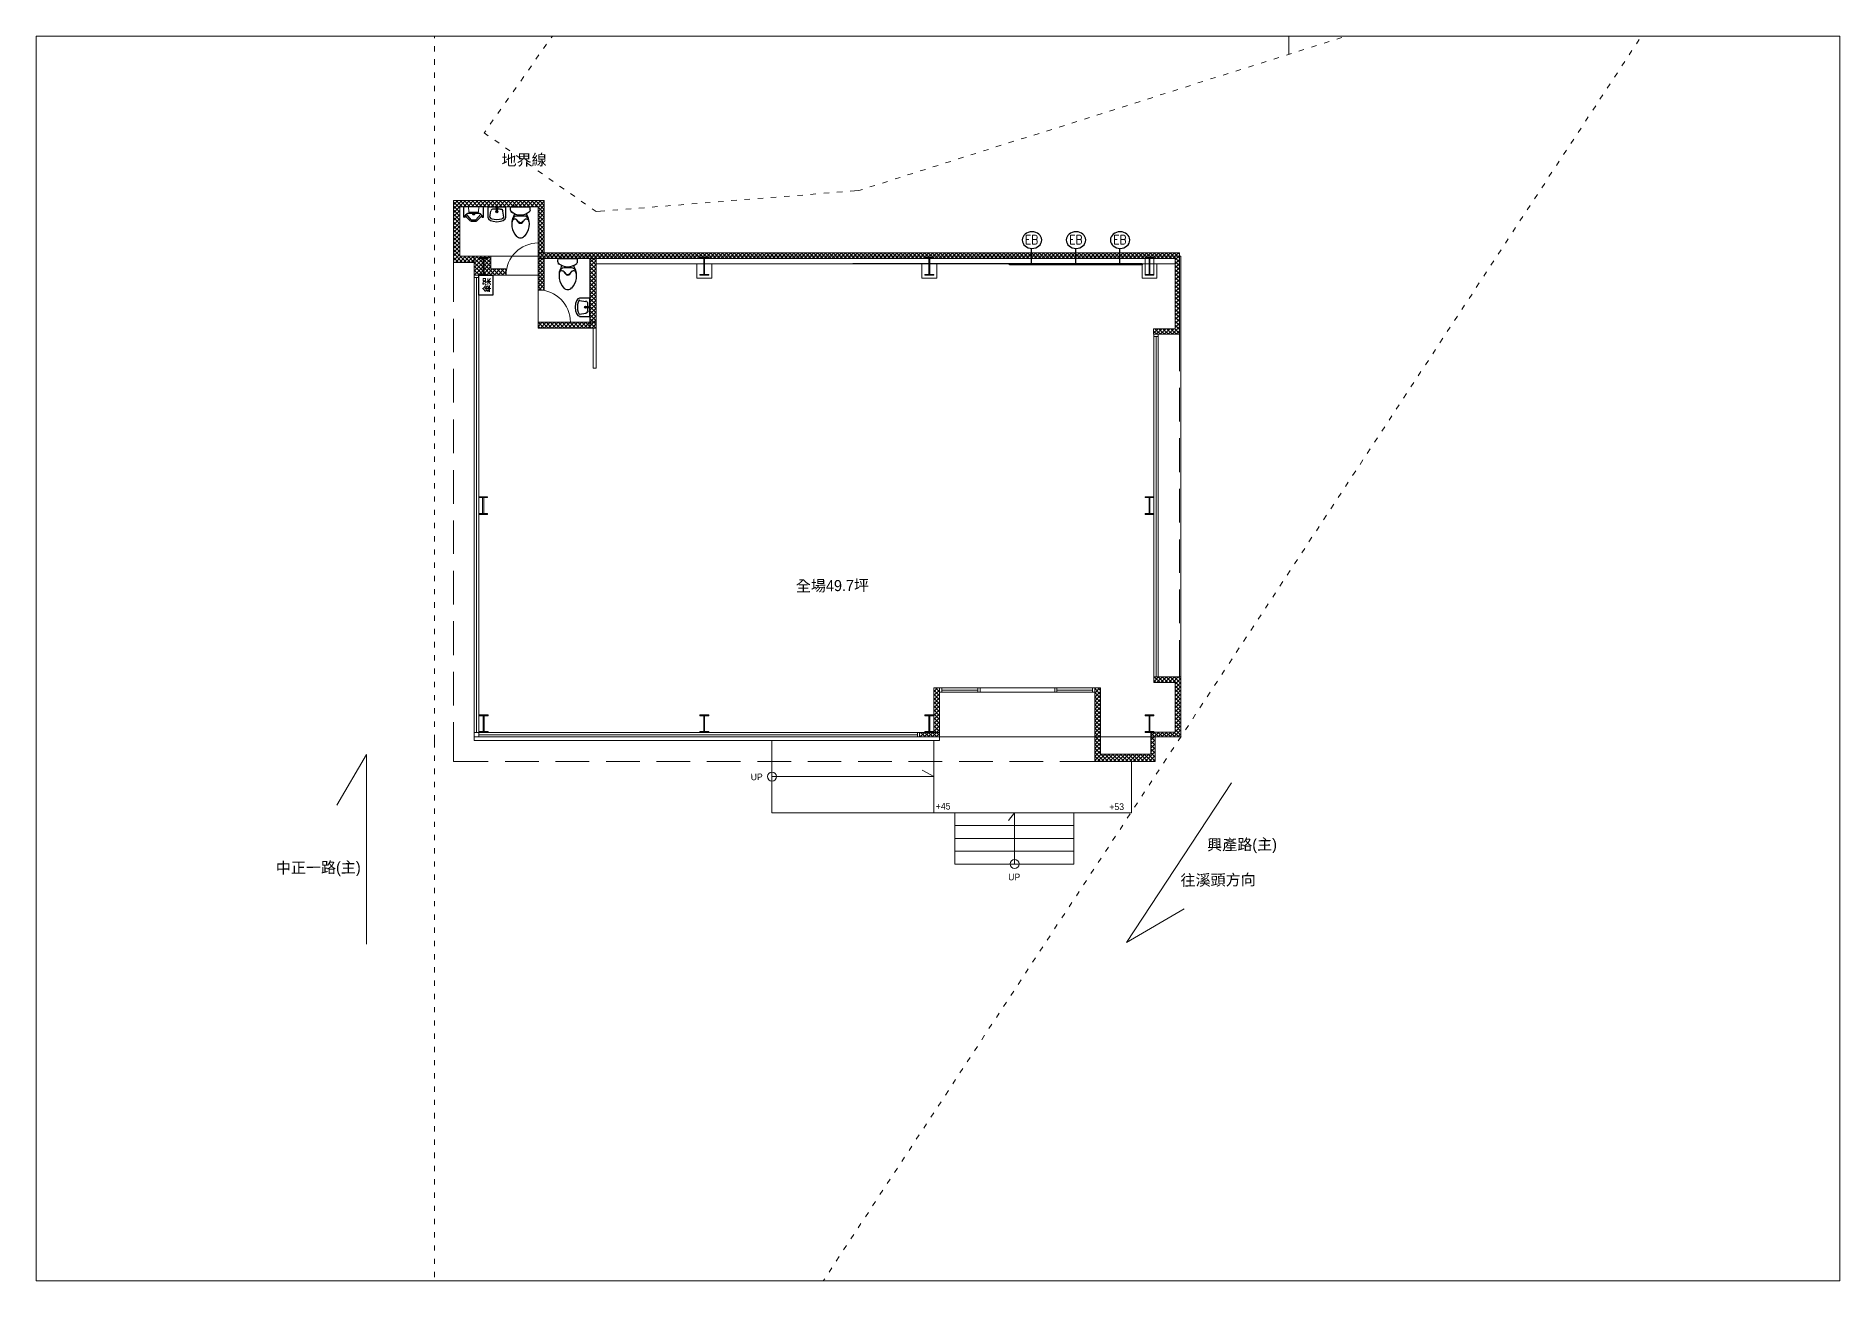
# Model space of a CAD drawing. Header units: millimetres. Extents: x 207 to 4295, y 182 to 3002.
import ezdxf

# ---------------------------------------------------------------- set-up
doc = ezdxf.new("R2010")
doc.units = ezdxf.units.MM
for name, color, linetype in [('PDF_0', 7, 'Continuous'), ('PDF_1', 7, 'Continuous'), ('PDF_33.FF區', 7, 'Continuous'), ('PDF_BODY', 7, 'Continuous'), ('PDF_FITTING', 7, 'Continuous'), ('PDF_FURNITURE', 7, 'Continuous'), ('PDF_文字', 7, 'Continuous'), ('PDF_衛生設備', 7, 'Continuous')]:
    doc.layers.add(name, color=color, linetype=linetype)
doc.styles.add('PDF PMingLiU', font='')
doc.styles.get('PDF PMingLiU').set_extended_font_data('PMingLiU')

msp = doc.modelspace()

# ---------------------------------------------------------------- texts
at = {"layer": 'PDF_文字', "attachment_point": 7, "style": 'PDF PMingLiU'}
for s, insert, char_height, rotation in [('地界線', (1262.2, 2705.4), 25, 0.467), ('全場49.7坪', (1929.2, 1740.5), 25, 0.6045), ('UP', (1827, 1315.6), 15, 0.9724), ('+45', (2246.5, 1248.9), 15, 0.7964), ('+53', (2639.7, 1247.9), 15, 0.7964), ('興產路(主)', (2861.4, 1149.5), 25, 0.6045), ('中正一路(主)', (750.9, 1097.3), 25, 0.4945), ('往溪頭方向', (2801, 1073.8), 25, 0.5604)]:
    msp.add_mtext(s, dxfattribs=dict(at, insert=insert, char_height=char_height, rotation=rotation))
at = {"layer": 'PDF_文字', "insert": (2410.4, 1089), "char_height": 15, "attachment_point": 7, "style": 'PDF PMingLiU'}
msp.add_mtext('UP', dxfattribs=at)

# ---------------------------------------------------------------- linework, layer by layer
at = {"layer": 'PDF_0', "lineweight": 20}
for points in [[(207.4, 3001.8), (4295.2, 3001.8), (4295.2, 181.6), (207.4, 181.6)], [(1200.4, 2503.2), (2801.4, 2503.2), (2801.4, 1413.9), (1200.4, 1413.9)], [(1711.6, 2498.2), (1731.6, 2498.2), (1731.6, 2500), (1711.6, 2500)], [(2221.5, 2498.2), (2241.5, 2498.2), (2241.5, 2500), (2221.5, 2500)], [(2720.5, 2498.2), (2740.5, 2498.2), (2740.5, 2500), (2720.5, 2500)], [(2720.5, 2460.1), (2740.5, 2460.1), (2740.5, 2500), (2720.5, 2500)], [(1210.4, 2460.1), (1210.4, 2455.1), (1200.4, 2455.1), (1200.4, 2460.1)], [(1231.7, 2461.9), (1211.7, 2461.9), (1211.7, 2460.1), (1231.7, 2460.1)], [(1704.4, 2453.3), (1738.4, 2453.3), (1738.4, 2486), (1704.4, 2486)], [(1731.6, 2461.9), (1711.6, 2461.9), (1711.6, 2460.1), (1731.6, 2460.1)], [(2214.7, 2453.3), (2248.3, 2453.3), (2248.3, 2486), (2214.7, 2486)], [(2241.5, 2461.9), (2221.5, 2461.9), (2221.5, 2460.1), (2241.5, 2460.1)], [(2713.7, 2453.3), (2747.3, 2453.3), (2747.3, 2486), (2713.7, 2486)], [(2740.5, 2461.9), (2720.5, 2461.9), (2720.5, 2460.1), (2740.5, 2460.1)], [(2750.5, 2326.1), (2750.5, 2321.1), (2740.5, 2321.1), (2740.5, 2326.1)], [(1210.4, 1956.1), (1230.3, 1956.1), (1230.3, 1957.9), (1210.4, 1957.9)], [(2720.5, 1956.1), (2740.5, 1956.1), (2740.5, 1957.9), (2720.5, 1957.9)], [(2720.5, 1956.1), (2722.4, 1956.1), (2720.5, 1956.1), (2720.5, 1957.9), (2740.5, 1957.9), (2740.5, 1956.1)], [(2729.6, 1917.9), (2729.6, 1957.9)], [(2731.4, 1917.9), (2731.4, 1957.9)], [(1230.3, 1920.2), (1210.4, 1920.2), (1210.4, 1917.9), (1230.3, 1917.9)], [(2740.5, 1920.2), (2720.5, 1920.2), (2720.5, 1917.9), (2740.5, 1917.9)], [(2740.5, 1920.2), (2720.5, 1920.2), (2720.5, 1917.9), (2740.5, 1917.9)], [(2241.5, 1525.2), (2254.7, 1525.2), (2254.7, 1423.9), (2241.5, 1423.9)], [(2254.7, 1525.2), (2259.7, 1525.2), (2259.7, 1515.2), (2254.7, 1515.2)], [(2341.9, 1525.2), (2346.9, 1525.2), (2346.9, 1515.2), (2341.9, 1515.2)], [(2515.8, 1525.2), (2520.8, 1525.2), (2520.8, 1515.2), (2515.8, 1515.2)], [(2601.6, 1525.2), (2606.6, 1525.2), (2606.6, 1515.2), (2601.6, 1515.2)], [(1211.7, 1462.1), (1231.7, 1462.1), (1231.7, 1463.9), (1211.7, 1463.9)], [(1211.7, 1462.1), (1213.5, 1462.1), (1211.7, 1462.1), (1211.7, 1463.9), (1231.7, 1463.9), (1231.7, 1462.1)], [(1220.3, 1423.9), (1220.3, 1463.9)], [(1222.6, 1423.9), (1222.6, 1463.9)], [(1711.6, 1462.1), (1731.6, 1462.1), (1731.6, 1463.9), (1711.6, 1463.9)], [(1711.6, 1462.1), (1713.5, 1462.1), (1711.6, 1462.1), (1711.6, 1463.9), (1731.6, 1463.9), (1731.6, 1462.1)], [(1720.7, 1423.9), (1720.7, 1463.9)], [(1722.5, 1423.9), (1722.5, 1463.9)], [(2221.5, 1462.1), (2241.5, 1462.1), (2241.5, 1463.9), (2221.5, 1463.9)], [(2221.5, 1462.1), (2223.4, 1462.1), (2221.5, 1462.1), (2221.5, 1463.9), (2241.5, 1463.9), (2241.5, 1462.1)], [(2230.6, 1423.9), (2230.6, 1463.9)], [(2232.4, 1423.9), (2232.4, 1463.9)], [(2720.5, 1462.1), (2740.5, 1462.1), (2740.5, 1463.9), (2720.5, 1463.9)], [(2720.5, 1462.1), (2722.4, 1462.1), (2720.5, 1462.1), (2720.5, 1463.9), (2740.5, 1463.9), (2740.5, 1462.1)], [(2729.6, 1423.9), (2729.6, 1463.9)], [(2731.4, 1423.9), (2731.4, 1463.9)], [(1210.4, 1423.9), (1200.4, 1423.9), (1200.4, 1413.9), (1210.4, 1413.9)], [(1231.7, 1426.2), (1211.7, 1426.2), (1211.7, 1423.9), (1231.7, 1423.9)], [(1231.7, 1426.2), (1211.7, 1426.2), (1211.7, 1423.9), (1231.7, 1423.9)], [(1731.6, 1426.2), (1711.6, 1426.2), (1711.6, 1423.9), (1731.6, 1423.9)], [(1731.6, 1426.2), (1711.6, 1426.2), (1711.6, 1423.9), (1731.6, 1423.9)], [(2204.7, 1423.9), (2209.7, 1423.9), (2209.7, 1413.9), (2204.7, 1413.9)], [(2209.7, 1413.9), (2254.7, 1413.9), (2254.7, 1423.9), (2209.7, 1423.9)], [(2241.5, 1426.2), (2221.5, 1426.2), (2221.5, 1423.9), (2241.5, 1423.9)], [(2241.5, 1426.2), (2221.5, 1426.2), (2221.5, 1423.9), (2241.5, 1423.9)], [(2740.5, 1426.2), (2720.5, 1426.2), (2720.5, 1423.9), (2740.5, 1423.9)], [(2740.5, 1426.2), (2720.5, 1426.2), (2720.5, 1423.9), (2740.5, 1423.9)]]:
    msp.add_lwpolyline(points, close=True, dxfattribs=at)
for points in [[(1110.5, 3001.8), (1110.5, 2997.2)], [(1374.7, 2998.1), (1377.5, 3001.8)], [(3046.6, 2960.4), (3046.6, 3001.8)], [(3137.8, 2989.5), (3126.5, 2985.9)], [(3166.4, 2998.6), (3155.1, 2994.9)], [(3840.2, 2994), (3833.9, 2984)], [(1110.5, 2979.1), (1110.5, 2966.8)], [(1110.5, 2949.1), (1110.5, 2936.8)], [(1340.2, 2949.1), (1347, 2959.1)], [(1357.5, 2973.6), (1364.3, 2983.6)], [(2994.8, 2944.1), (2983.4, 2940.5)], [(3023.4, 2953.2), (3012, 2949.5)], [(3052, 2962.3), (3040.7, 2958.6)], [(3080.6, 2971.3), (3069.3, 2967.7)], [(3109.2, 2980.4), (3097.9, 2976.8)], [(3807.6, 2944.1), (3800.7, 2934.1)], [(3823.9, 2969.1), (3817.5, 2959.1)], [(1110.5, 2919.1), (1110.5, 2906.9)], [(1305.7, 2900), (1312.5, 2910)], [(1323, 2924.6), (1329.8, 2934.6)], [(2880.4, 2908.2), (2869, 2904.6)], [(2909, 2916.8), (2897.6, 2913.2)], [(2937.6, 2925.9), (2926.2, 2922.3)], [(2966.2, 2935), (2954.8, 2931.4)], [(3791.2, 2918.7), (3784.4, 2908.7)], [(1110.5, 2889.2), (1110.5, 2876.9)], [(1288.5, 2875.5), (1295.3, 2885.5)], [(2737.8, 2862.8), (2726, 2859.2)], [(2766.4, 2871.9), (2754.6, 2868.3)], [(2794.6, 2881), (2783.2, 2877.3)], [(2823.2, 2890.1), (2811.8, 2886.4)], [(2851.8, 2899.1), (2840.4, 2895.5)], [(3758.1, 2868.7), (3751.2, 2858.7)], [(3774.4, 2893.7), (3768, 2883.7)], [(1110.5, 2859.2), (1110.5, 2846.9)], [(1110.5, 2829.2), (1110.5, 2817)], [(1253.9, 2826.5), (1260.8, 2836.5)], [(1271.2, 2851), (1278, 2861)], [(2623.4, 2826.5), (2611.6, 2822.9)], [(2652, 2835.6), (2640.2, 2831.9)], [(2680.6, 2844.7), (2668.8, 2841)], [(2709.2, 2853.7), (2697.4, 2850.1)], [(3741.7, 2843.7), (3734.9, 2833.8)], [(1110.5, 2798.8), (1110.5, 2787)], [(1231.7, 2776.1), (1223.1, 2782.4), (1226.3, 2787)], [(1236.7, 2802), (1243.5, 2812)], [(2480.4, 2781.1), (2468.5, 2777.5)], [(2509, 2790.2), (2497.2, 2786.5)], [(2537.6, 2799.2), (2525.8, 2795.6)], [(2566.2, 2808.3), (2554.4, 2804.7)], [(2594.8, 2817.4), (2583, 2813.8)], [(3708.6, 2793.3), (3701.8, 2783.4)], [(3724.9, 2818.8), (3718.6, 2808.8)], [(1110.5, 2768.8), (1110.5, 2757)], [(1256.7, 2758.8), (1246.7, 2765.6)], [(1281.2, 2741.6), (1271.2, 2748.4)], [(2365.9, 2745.2), (2354.1, 2741.6)], [(2394.5, 2754.3), (2382.7, 2750.7)], [(2423.1, 2763.4), (2411.3, 2759.7)], [(2451.7, 2772), (2439.9, 2768.8)], [(3675.4, 2743.4), (3669.1, 2733.4)], [(3692.2, 2768.4), (3685.4, 2758.4)], [(1110.5, 2738.9), (1110.5, 2727.1)], [(1110.5, 2708.9), (1110.5, 2697.1)], [(1305.7, 2724.3), (1295.7, 2731.1)], [(1330.2, 2707.1), (1320.2, 2713.9)], [(2222.9, 2699.8), (2211.1, 2696.2)], [(2251.5, 2708.9), (2239.7, 2705.3)], [(2280.1, 2718), (2268.3, 2714.3)], [(2308.7, 2727.1), (2296.9, 2723.4)], [(2337.3, 2736.1), (2325.5, 2732.5)], [(3659.1, 2718.4), (3652.7, 2708.4)], [(1110.5, 2678.9), (1110.5, 2667.1)], [(1354.7, 2689.8), (1344.8, 2696.6)], [(1379.3, 2672.6), (1369.3, 2679.4)], [(1403.8, 2655.3), (1393.8, 2662.1)], [(2108.5, 2663.5), (2096.7, 2659.9)], [(2137.1, 2672.6), (2125.3, 2668.9)], [(2165.7, 2681.6), (2153.9, 2678)], [(2194.3, 2690.7), (2182.5, 2687.1)], [(3626.4, 2668), (3619.6, 2658)], [(3642.7, 2693.5), (3635.9, 2683.5)], [(1110.5, 2649), (1110.5, 2637.2)], [(1110.5, 2619), (1110.5, 2607.2)], [(1153.6, 2628.5), (1154.1, 2629)], [(1153.6, 2619.4), (1163.1, 2629)], [(1153.6, 2610.4), (1172.2, 2629)], [(1153.6, 2601.7), (1180.8, 2629)], [(1200.4, 2489.1), (1153.6, 2489.1), (1153.6, 2629), (1358.8, 2629), (1358.8, 2510.9)], [(1167.7, 2612.2), (1153.6, 2626.3)], [(1167.7, 2603.1), (1153.6, 2617.2)], [(1173.6, 2614.9), (1159.5, 2629)], [(1182.7, 2614.9), (1168.6, 2629)], [(1175.9, 2614.9), (1189.9, 2629)], [(1191.3, 2614.9), (1177.7, 2629)], [(1184.9, 2614.9), (1199, 2629)], [(1200.4, 2614.9), (1186.3, 2629)], [(1194, 2614.9), (1208.1, 2629)], [(1209.5, 2614.9), (1195.4, 2629)], [(1203.1, 2614.9), (1216.7, 2629)], [(1218.5, 2614.9), (1204.5, 2629)], [(1211.7, 2614.9), (1225.8, 2629)], [(1227.6, 2614.9), (1213.5, 2629)], [(1220.8, 2614.9), (1234.9, 2629)], [(1236.2, 2614.9), (1222.6, 2629)], [(1229.9, 2614.9), (1244, 2629)], [(1245.3, 2614.9), (1231.2, 2629)], [(1239, 2614.9), (1253, 2629)], [(1254.4, 2614.9), (1240.3, 2629)], [(1248, 2614.9), (1261.7, 2629)], [(1263.5, 2614.9), (1249.4, 2629)], [(1256.7, 2614.9), (1270.7, 2629)], [(1272.1, 2614.9), (1258.5, 2629)], [(1265.8, 2614.9), (1279.8, 2629)], [(1281.2, 2614.9), (1267.1, 2629)], [(1274.8, 2614.9), (1288.9, 2629)], [(1290.3, 2614.9), (1276.2, 2629)], [(1283.9, 2614.9), (1297.5, 2629)], [(1299.4, 2614.9), (1285.3, 2629)], [(1292.5, 2614.9), (1306.6, 2629)], [(1308.4, 2614.9), (1294.4, 2629)], [(1301.6, 2614.9), (1315.7, 2629)], [(1317.1, 2614.9), (1303.4, 2629)], [(1310.7, 2614.9), (1324.8, 2629)], [(1326.1, 2614.9), (1312.1, 2629)], [(1319.8, 2614.9), (1333.9, 2629)], [(1335.2, 2614.9), (1321.1, 2629)], [(1328.9, 2614.9), (1342.5, 2629)], [(1344.3, 2614.9), (1330.2, 2629)], [(1337.5, 2614.9), (1351.6, 2629)], [(1358.8, 2609), (1339.3, 2629)], [(1345.2, 2613.5), (1358.8, 2627.6)], [(1345.2, 2604.5), (1358.8, 2618.5)], [(1358.8, 2618.1), (1347.9, 2629)], [(1358.8, 2627.2), (1357, 2629)], [(1428.3, 2638.1), (1418.3, 2644.9)], [(1452.8, 2620.8), (1442.8, 2627.6)], [(1645.3, 2617.6), (1633.5, 2616.7)], [(1675.3, 2619.9), (1663.5, 2619)], [(1705.3, 2622.6), (1693.5, 2621.7)], [(1735.2, 2624.9), (1723.4, 2624)], [(1765.2, 2627.2), (1753.4, 2626.3)], [(1795.2, 2629.9), (1782.9, 2629)], [(1825.1, 2632.2), (1812.9, 2631.2)], [(1854.7, 2634.4), (1842.9, 2633.5)], [(1884.6, 2637.2), (1872.8, 2635.8)], [(1914.6, 2639.4), (1902.8, 2638.5)], [(1944.6, 2641.7), (1932.8, 2640.8)], [(1974.5, 2644.4), (1962.7, 2643.1)], [(2004.5, 2646.7), (1992.2, 2645.8)], [(2034.5, 2649), (2022.2, 2648)], [(2079.9, 2654.4), (2071.7, 2652.1), (2052.2, 2650.3)], [(3593.2, 2618.1), (3586.4, 2608.1)], [(3609.6, 2643.1), (3603.2, 2633.1)], [(1110.5, 2589), (1110.5, 2577.2)], [(1167.7, 2594), (1153.6, 2608.1)], [(1153.6, 2592.7), (1167.7, 2606.7)], [(1167.7, 2584.9), (1153.6, 2599)], [(1153.6, 2583.6), (1167.7, 2597.6)], [(1167.7, 2576.3), (1153.6, 2590.4)], [(1153.6, 2574.5), (1167.7, 2588.6)], [(1167.7, 2567.2), (1153.6, 2581.3)], [(1153.6, 2565.4), (1167.7, 2579.5)], [(1345.2, 2498.2), (1345.2, 2614.9), (1167.7, 2614.9), (1167.7, 2503.2), (1238.1, 2503.2), (1238.1, 2474.1), (1272.1, 2474.1), (1272.1, 2460.1), (1210.4, 2460.1), (1210.4, 1957.9), (1210.4, 1423.9), (2204.7, 1423.9)], [(1345.2, 2586.3), (1358.8, 2600.4), (1345.2, 2614)], [(1345.2, 2595.4), (1358.8, 2609.5)], [(1358.8, 2591.3), (1345.2, 2605.4)], [(1358.8, 2582.2), (1345.2, 2596.3)], [(1345.2, 2577.7), (1358.8, 2591.7)], [(1358.8, 2573.1), (1345.2, 2587.2)], [(1345.2, 2568.6), (1358.8, 2582.7)], [(1358.8, 2564), (1345.2, 2578.1)], [(1496, 2605.8), (1476.4, 2604), (1467.4, 2610.4)], [(1525.9, 2608.1), (1514.1, 2607.2)], [(1555.9, 2610.4), (1544.1, 2609.5)], [(1585.9, 2612.6), (1573.6, 2611.7)], [(1615.8, 2615.4), (1603.6, 2614.4)], [(3576.9, 2593.1), (3570.1, 2583.1)], [(1110.5, 2559.1), (1110.5, 2546.8)], [(1167.7, 2558.1), (1153.6, 2572.2)], [(1153.6, 2556.8), (1167.7, 2570.9)], [(1167.7, 2549.1), (1153.6, 2563.1)], [(1153.6, 2547.7), (1167.7, 2561.8)], [(1167.7, 2540.4), (1153.6, 2554.1)], [(1153.6, 2538.6), (1167.7, 2552.7)], [(1167.7, 2531.4), (1153.6, 2545.4)], [(1153.6, 2529.5), (1167.7, 2543.6)], [(1167.7, 2522.3), (1153.6, 2536.4)], [(1153.6, 2520.9), (1167.7, 2534.5)], [(1345.2, 2559.5), (1358.8, 2573.6)], [(1345.2, 2541.8), (1358.8, 2555.4), (1345.2, 2569.5)], [(1345.2, 2550.4), (1358.8, 2564.5)], [(1358.8, 2546.3), (1345.2, 2560.4)], [(1358.8, 2537.3), (1345.2, 2551.3)], [(1345.2, 2532.7), (1358.8, 2546.8)], [(1358.8, 2528.2), (1345.2, 2542.3)], [(1345.2, 2523.6), (1358.8, 2537.7)], [(3543.7, 2542.7), (3537.4, 2532.7)], [(3560.1, 2568.1), (3553.7, 2558.1)], [(1110.5, 2529.1), (1110.5, 2516.8)], [(1110.5, 2499.1), (1110.5, 2486.9)], [(1167.7, 2513.2), (1153.6, 2527.3)], [(1153.6, 2511.8), (1167.7, 2525.9)], [(1167.7, 2504.1), (1153.6, 2518.2)], [(1153.6, 2502.8), (1167.7, 2516.8)], [(1174, 2489.1), (1153.6, 2509.6)], [(1153.6, 2493.7), (1167.7, 2507.7)], [(1165, 2489.1), (1153.6, 2500.5)], [(1157.7, 2489.1), (1171.8, 2503.2)], [(1166.8, 2489.1), (1180.8, 2503.2)], [(1182.7, 2489.1), (1168.6, 2503.2)], [(1175.9, 2489.1), (1189.9, 2503.2)], [(1191.7, 2489.1), (1177.7, 2503.2)], [(1184.5, 2489.1), (1198.6, 2503.2)], [(1200.4, 2469.2), (1210.4, 2479.1), (1200.4, 2489.1), (1186.7, 2503.2)], [(1193.6, 2489.1), (1200.4, 2495.9), (1207.6, 2503.2)], [(1220.3, 2478.2), (1210.4, 2488.2), (1200.4, 2498.2), (1195.8, 2503.2)], [(1200.4, 2503.2), (1200.4, 1957.9), (1200.4, 1413.9), (2254.7, 1413.9), (2254.7, 1406.2), (1200.4, 1406.2), (1200.4, 1413.9)], [(1200.4, 2486.9), (1210.4, 2496.8), (1211.7, 2498.2), (1211.7, 2500), (1231.7, 2500), (1231.7, 2498.2), (1211.7, 2498.2), (1213.5, 2498.2)], [(1200.4, 2477.8), (1210.4, 2487.8), (1220.3, 2497.8)], [(1220.3, 2487.3), (1210.4, 2497.3), (1204.9, 2503.2)], [(1213.5, 2500), (1216.7, 2503.2)], [(1216.7, 2500), (1213.5, 2503.2)], [(1220.3, 2496.4), (1218.5, 2498.2)], [(1220.3, 2500), (1220.3, 2460.1)], [(1222.6, 2460.1), (1222.6, 2500), (1225.8, 2503.2)], [(1225.8, 2500), (1222.6, 2503.2)], [(1222.6, 2490.9), (1229.4, 2498.2)], [(1222.6, 2481.9), (1238.1, 2497.3)], [(1238.1, 2478.7), (1222.6, 2494.1)], [(1238.1, 2487.8), (1227.6, 2498.2)], [(1231.7, 2500), (1234.4, 2503.2)], [(1238.1, 2496.8), (1231.7, 2503.2)], [(1345.2, 2505.5), (1350.2, 2510.9), (1358.8, 2519.6), (1345.2, 2533.2)], [(1345.2, 2514.6), (1358.8, 2528.6)], [(1371.5, 2498.2), (1358.4, 2510.9), (1345.2, 2524.5)], [(1362.5, 2498.2), (1349.3, 2510.9), (1345.2, 2515.5)], [(1345.2, 2496.8), (1346.6, 2498.2), (1359.3, 2510.9)], [(1345.2, 2487.8), (1355.2, 2498.2), (1368.4, 2510.9)], [(1345.2, 2510.9), (2798.6, 2510.9), (2798.6, 2326.1), (2798.6, 2243)], [(1358.8, 2492.3), (1353.4, 2498.2), (1345.2, 2506.4)], [(1372.5, 2353.4), (1358.8, 2340.2), (1345.2, 2353.4), (1345.2, 2426.5), (1345.2, 2498.2), (2788.7, 2498.2), (1476.4, 2498.2), (1476.4, 2340.2), (1345.2, 2340.2), (1345.2, 2353.4), (1476.4, 2353.4)], [(1345.2, 2426.5), (1358.8, 2426.5), (1358.8, 2498.2)], [(1358.8, 2483.2), (1345.2, 2497.3)], [(1364.3, 2498.2), (1377.5, 2510.9)], [(1380.2, 2498.2), (1367.5, 2510.9)], [(1373.4, 2498.2), (1386.1, 2510.9)], [(1389.3, 2498.2), (1376.5, 2510.9)], [(1382.4, 2498.2), (1395.2, 2510.9)], [(1398.3, 2498.2), (1385.2, 2510.9)], [(1391.1, 2498.2), (1404.2, 2510.9)], [(1407.4, 2498.2), (1394.3, 2510.9)], [(1400.2, 2498.2), (1413.3, 2510.9)], [(1416, 2498.2), (1403.3, 2510.9)], [(1409.2, 2498.2), (1422.4, 2510.9)], [(1425.1, 2498.2), (1412.4, 2510.9)], [(1418.3, 2498.2), (1431, 2510.9)], [(1434.2, 2498.2), (1421, 2510.9)], [(1427.4, 2498.2), (1440.1, 2510.9)], [(1443.3, 2498.2), (1430.1, 2510.9)], [(1436, 2498.2), (1449.2, 2510.9)], [(1452.4, 2498.2), (1439.2, 2510.9)], [(1445.1, 2498.2), (1458.3, 2510.9)], [(1461, 2498.2), (1448.3, 2510.9)], [(1454.2, 2498.2), (1466.9, 2510.9)], [(1476.4, 2491.9), (1470.1, 2498.2), (1457.4, 2510.9)], [(1462.4, 2497.3), (1463.3, 2498.2), (1476, 2510.9)], [(1462.4, 2488.7), (1471.9, 2498.2), (1485.1, 2510.9)], [(1462.4, 2498.2), (1462.4, 2340.2)], [(1476.4, 2482.8), (1462.4, 2496.8)], [(1462.4, 2479.6), (1476.4, 2493.7)], [(1479.2, 2498.2), (1466, 2510.9)], [(1488.2, 2498.2), (1475.1, 2510.9)], [(1481, 2498.2), (1494.1, 2510.9)], [(1497.3, 2498.2), (1484.2, 2510.9)], [(1490.1, 2498.2), (1503.2, 2510.9)], [(1505.9, 2498.2), (1493.2, 2510.9)], [(1499.1, 2498.2), (1511.9, 2510.9)], [(1515, 2498.2), (1501.9, 2510.9)], [(1508.2, 2498.2), (1520.9, 2510.9)], [(1524.1, 2498.2), (1510.9, 2510.9)], [(1516.8, 2498.2), (1530, 2510.9)], [(1533.2, 2498.2), (1520, 2510.9)], [(1525.9, 2498.2), (1539.1, 2510.9)], [(1541.8, 2498.2), (1529.1, 2510.9)], [(1535, 2498.2), (1547.7, 2510.9)], [(1550.9, 2498.2), (1538.2, 2510.9)], [(1544.1, 2498.2), (1556.8, 2510.9)], [(1560, 2498.2), (1546.8, 2510.9)], [(1552.7, 2498.2), (1565.9, 2510.9)], [(1569.1, 2498.2), (1555.9, 2510.9)], [(1561.8, 2498.2), (1575, 2510.9)], [(1578.1, 2498.2), (1565, 2510.9)], [(1570.9, 2498.2), (1584, 2510.9)], [(1586.8, 2498.2), (1574.1, 2510.9)], [(1580, 2498.2), (1592.7, 2510.9)], [(1595.9, 2498.2), (1582.7, 2510.9)], [(1589, 2498.2), (1601.8, 2510.9)], [(1604.9, 2498.2), (1591.8, 2510.9)], [(1597.7, 2498.2), (1610.8, 2510.9)], [(1614, 2498.2), (1600.8, 2510.9)], [(1606.7, 2498.2), (1619.9, 2510.9)], [(1622.6, 2498.2), (1609.9, 2510.9)], [(1615.8, 2498.2), (1628.5, 2510.9)], [(1631.7, 2498.2), (1619, 2510.9)], [(1624.9, 2498.2), (1637.6, 2510.9)], [(1640.8, 2498.2), (1627.6, 2510.9)], [(1633.5, 2498.2), (1646.7, 2510.9)], [(1649.9, 2498.2), (1636.7, 2510.9)], [(1642.6, 2498.2), (1655.8, 2510.9)], [(1659, 2498.2), (1645.8, 2510.9)], [(1651.7, 2498.2), (1664.9, 2510.9)], [(1667.6, 2498.2), (1654.9, 2510.9)], [(1660.8, 2498.2), (1673.5, 2510.9)], [(1676.7, 2498.2), (1663.5, 2510.9)], [(1669.9, 2498.2), (1682.6, 2510.9)], [(1685.8, 2498.2), (1672.6, 2510.9)], [(1678.5, 2498.2), (1691.7, 2510.9)], [(1694.8, 2498.2), (1681.7, 2510.9)], [(1687.6, 2498.2), (1700.7, 2510.9)], [(1703.5, 2498.2), (1690.7, 2510.9)], [(1696.7, 2498.2), (1709.4, 2510.9)], [(1711.6, 2499.1), (1699.8, 2510.9)], [(1705.7, 2498.2), (1718.4, 2510.9)], [(1719.8, 2500), (1708.5, 2510.9)], [(1713.5, 2498.2), (1711.6, 2498.2)], [(1716.6, 2500), (1727.5, 2510.9)], [(1728.4, 2500), (1717.5, 2510.9)], [(1720.7, 2500), (1720.7, 2460.1)], [(1722.5, 2500), (1722.5, 2460.1)], [(1725.7, 2500), (1736.6, 2510.9)], [(1739.8, 2498.2), (1726.6, 2510.9)], [(1732.5, 2498.2), (1745.7, 2510.9)], [(1748.4, 2498.2), (1735.7, 2510.9)], [(1741.6, 2498.2), (1754.3, 2510.9)], [(1757.5, 2498.2), (1744.3, 2510.9)], [(1750.7, 2498.2), (1763.4, 2510.9)], [(1766.6, 2498.2), (1753.4, 2510.9)], [(1759.3, 2498.2), (1772.5, 2510.9)], [(1775.7, 2498.2), (1762.5, 2510.9)], [(1768.4, 2498.2), (1781.6, 2510.9)], [(1784.3, 2498.2), (1771.6, 2510.9)], [(1777.5, 2498.2), (1790.2, 2510.9)], [(1793.4, 2498.2), (1780.7, 2510.9)], [(1786.6, 2498.2), (1799.3, 2510.9)], [(1802.4, 2498.2), (1789.3, 2510.9)], [(1795.2, 2498.2), (1808.3, 2510.9)], [(1811.5, 2498.2), (1798.4, 2510.9)], [(1804.3, 2498.2), (1817.4, 2510.9)], [(1820.6, 2498.2), (1807.4, 2510.9)], [(1813.3, 2498.2), (1826.5, 2510.9)], [(1829.2, 2498.2), (1816.5, 2510.9)], [(1822.4, 2498.2), (1835.1, 2510.9)], [(1838.3, 2498.2), (1825.1, 2510.9)], [(1831.5, 2498.2), (1844.2, 2510.9)], [(1847.4, 2498.2), (1834.2, 2510.9)], [(1840.1, 2498.2), (1853.3, 2510.9)], [(1856.5, 2498.2), (1843.3, 2510.9)], [(1849.2, 2498.2), (1862.4, 2510.9)], [(1865.1, 2498.2), (1852.4, 2510.9)], [(1858.3, 2498.2), (1871, 2510.9)], [(1874.2, 2498.2), (1861.5, 2510.9)], [(1867.4, 2498.2), (1880.1, 2510.9)], [(1883.3, 2498.2), (1870.1, 2510.9)], [(1876, 2498.2), (1889.2, 2510.9)], [(1892.3, 2498.2), (1879.2, 2510.9)], [(1885.1, 2498.2), (1898.3, 2510.9)], [(1901.4, 2498.2), (1888.3, 2510.9)], [(1894.2, 2498.2), (1907.3, 2510.9)], [(1910.1, 2498.2), (1897.3, 2510.9)], [(1903.2, 2498.2), (1916, 2510.9)], [(1919.1, 2498.2), (1906, 2510.9)], [(1912.3, 2498.2), (1925, 2510.9)], [(1928.2, 2498.2), (1915.1, 2510.9)], [(1921, 2498.2), (1934.1, 2510.9)], [(1937.3, 2498.2), (1924.1, 2510.9)], [(1930, 2498.2), (1943.2, 2510.9)], [(1945.9, 2498.2), (1933.2, 2510.9)], [(1939.1, 2498.2), (1951.8, 2510.9)], [(1955, 2498.2), (1942.3, 2510.9)], [(1948.2, 2498.2), (1960.9, 2510.9)], [(1964.1, 2498.2), (1950.9, 2510.9)], [(1956.8, 2498.2), (1970, 2510.9)], [(1973.2, 2498.2), (1960, 2510.9)], [(1965.9, 2498.2), (1979.1, 2510.9)], [(1982.3, 2498.2), (1969.1, 2510.9)], [(1975, 2498.2), (1988.2, 2510.9)], [(1990.9, 2498.2), (1978.2, 2510.9)], [(1984.1, 2498.2), (1996.8, 2510.9)], [(2000, 2498.2), (1986.8, 2510.9)], [(1993.1, 2498.2), (2005.9, 2510.9)], [(2009, 2498.2), (1995.9, 2510.9)], [(2001.8, 2498.2), (2014.9, 2510.9)], [(2018.1, 2498.2), (2005, 2510.9)], [(2010.9, 2498.2), (2024, 2510.9)], [(2026.7, 2498.2), (2014, 2510.9)], [(2019.9, 2498.2), (2032.7, 2510.9)], [(2035.8, 2498.2), (2023.1, 2510.9)], [(2029, 2498.2), (2041.7, 2510.9)], [(2044.9, 2498.2), (2031.7, 2510.9)], [(2037.6, 2498.2), (2050.8, 2510.9)], [(2054, 2498.2), (2040.8, 2510.9)], [(2046.7, 2498.2), (2059.9, 2510.9)], [(2063.1, 2498.2), (2049.9, 2510.9)], [(2055.8, 2498.2), (2069, 2510.9)], [(2071.7, 2498.2), (2059, 2510.9)], [(2064.9, 2498.2), (2077.6, 2510.9)], [(2080.8, 2498.2), (2067.6, 2510.9)], [(2074, 2498.2), (2086.7, 2510.9)], [(2089.9, 2498.2), (2076.7, 2510.9)], [(2082.6, 2498.2), (2095.8, 2510.9)], [(2098.9, 2498.2), (2085.8, 2510.9)], [(2091.7, 2498.2), (2104.8, 2510.9)], [(2107.6, 2498.2), (2094.9, 2510.9)], [(2100.8, 2498.2), (2113.5, 2510.9)], [(2116.7, 2498.2), (2103.9, 2510.9)], [(2109.8, 2498.2), (2122.6, 2510.9)], [(2125.7, 2498.2), (2112.6, 2510.9)], [(2118.5, 2498.2), (2131.6, 2510.9)], [(2134.8, 2498.2), (2121.6, 2510.9)], [(2127.5, 2498.2), (2140.7, 2510.9)], [(2143.9, 2498.2), (2130.7, 2510.9)], [(2136.6, 2498.2), (2149.8, 2510.9)], [(2152.5, 2498.2), (2139.8, 2510.9)], [(2145.7, 2498.2), (2158.4, 2510.9)], [(2161.6, 2498.2), (2148.4, 2510.9)], [(2154.8, 2498.2), (2167.5, 2510.9)], [(2170.7, 2498.2), (2157.5, 2510.9)], [(2163.4, 2498.2), (2176.6, 2510.9)], [(2179.8, 2498.2), (2166.6, 2510.9)], [(2172.5, 2498.2), (2185.7, 2510.9)], [(2188.4, 2498.2), (2175.7, 2510.9)], [(2181.6, 2498.2), (2194.3, 2510.9)], [(2197.5, 2498.2), (2184.8, 2510.9)], [(2190.7, 2498.2), (2203.4, 2510.9)], [(2206.6, 2498.2), (2193.4, 2510.9)], [(2199.3, 2498.2), (2212.5, 2510.9)], [(2215.6, 2498.2), (2202.5, 2510.9)], [(2208.4, 2498.2), (2221.5, 2510.9)], [(2222.4, 2500), (2211.5, 2510.9)], [(2217.5, 2498.2), (2230.6, 2510.9)], [(2231.5, 2500), (2220.6, 2510.9)], [(2223.4, 2498.2), (2221.5, 2498.2)], [(2228.3, 2500), (2239.2, 2510.9)], [(2240.6, 2500), (2229.3, 2510.9)], [(2230.6, 2500), (2230.6, 2460.1)], [(2232.4, 2500), (2232.4, 2460.1)], [(2237.4, 2500), (2248.3, 2510.9)], [(2251.5, 2498.2), (2238.3, 2510.9)], [(2242.4, 2498.2), (2241.5, 2499.1)], [(2244.2, 2498.2), (2257.4, 2510.9)], [(2260.6, 2498.2), (2247.4, 2510.9)], [(2253.3, 2498.2), (2266.5, 2510.9)], [(2269.2, 2498.2), (2256.5, 2510.9)], [(2262.4, 2498.2), (2275.1, 2510.9)], [(2278.3, 2498.2), (2265.6, 2510.9)], [(2271.5, 2498.2), (2284.2, 2510.9)], [(2287.4, 2498.2), (2274.2, 2510.9)], [(2280.1, 2498.2), (2293.3, 2510.9)], [(2296.5, 2498.2), (2283.3, 2510.9)], [(2289.2, 2498.2), (2302.4, 2510.9)], [(2305.5, 2498.2), (2292.4, 2510.9)], [(2298.3, 2498.2), (2311.4, 2510.9)], [(2314.2, 2498.2), (2301.5, 2510.9)], [(2307.4, 2498.2), (2320.1, 2510.9)], [(2323.2, 2498.2), (2310.1, 2510.9)], [(2316.4, 2498.2), (2329.1, 2510.9)], [(2332.3, 2498.2), (2319.2, 2510.9)], [(2325.1, 2498.2), (2338.2, 2510.9)], [(2341.4, 2498.2), (2328.2, 2510.9)], [(2334.1, 2498.2), (2347.3, 2510.9)], [(2350, 2498.2), (2337.3, 2510.9)], [(2343.2, 2498.2), (2355.9, 2510.9)], [(2359.1, 2498.2), (2346.4, 2510.9)], [(2352.3, 2498.2), (2365, 2510.9)], [(2368.2, 2498.2), (2355, 2510.9)], [(2360.9, 2498.2), (2374.1, 2510.9)], [(2377.3, 2498.2), (2364.1, 2510.9)], [(2370, 2498.2), (2383.2, 2510.9)], [(2386.4, 2498.2), (2373.2, 2510.9)], [(2379.1, 2498.2), (2392.3, 2510.9)], [(2395, 2498.2), (2382.3, 2510.9)], [(2388.2, 2498.2), (2400.9, 2510.9)], [(2404.1, 2498.2), (2390.9, 2510.9)], [(2397.3, 2498.2), (2410, 2510.9)], [(2413.1, 2498.2), (2400, 2510.9)], [(2405.9, 2498.2), (2419.1, 2510.9)], [(2422.2, 2498.2), (2409.1, 2510.9)], [(2415, 2498.2), (2428.1, 2510.9)], [(2430.9, 2498.2), (2418.1, 2510.9)], [(2424, 2498.2), (2436.8, 2510.9)], [(2439.9, 2498.2), (2427.2, 2510.9)], [(2433.1, 2498.2), (2445.8, 2510.9)], [(2449, 2498.2), (2435.9, 2510.9)], [(2441.8, 2498.2), (2454.9, 2510.9)], [(2458.1, 2498.2), (2444.9, 2510.9)], [(2450.8, 2498.2), (2464, 2510.9)], [(2467.2, 2498.2), (2454, 2510.9)], [(2459.9, 2498.2), (2473.1, 2510.9)], [(2475.8, 2498.2), (2463.1, 2510.9)], [(2469, 2498.2), (2481.7, 2510.9)], [(2484.9, 2498.2), (2471.7, 2510.9)], [(2478.1, 2498.2), (2490.8, 2510.9)], [(2494, 2498.2), (2480.8, 2510.9)], [(2486.7, 2498.2), (2499.9, 2510.9)], [(2503.1, 2498.2), (2489.9, 2510.9)], [(2495.8, 2498.2), (2509, 2510.9)], [(2511.7, 2498.2), (2499, 2510.9)], [(2504.9, 2498.2), (2517.6, 2510.9)], [(2520.8, 2498.2), (2508, 2510.9)], [(2514, 2498.2), (2526.7, 2510.9)], [(2529.8, 2498.2), (2516.7, 2510.9)], [(2522.6, 2498.2), (2535.7, 2510.9)], [(2538.9, 2498.2), (2525.8, 2510.9)], [(2531.7, 2498.2), (2544.8, 2510.9)], [(2548, 2498.2), (2534.8, 2510.9)], [(2540.7, 2498.2), (2553.9, 2510.9)], [(2556.6, 2498.2), (2543.9, 2510.9)], [(2549.8, 2498.2), (2562.5, 2510.9)], [(2565.7, 2498.2), (2552.5, 2510.9)], [(2558.9, 2498.2), (2571.6, 2510.9)], [(2574.8, 2498.2), (2561.6, 2510.9)], [(2567.5, 2498.2), (2580.7, 2510.9)], [(2583.9, 2498.2), (2570.7, 2510.9)], [(2576.6, 2498.2), (2589.8, 2510.9)], [(2592.5, 2498.2), (2579.8, 2510.9)], [(2585.7, 2498.2), (2598.4, 2510.9)], [(2601.6, 2498.2), (2588.9, 2510.9)], [(2594.8, 2498.2), (2607.5, 2510.9)], [(2610.7, 2498.2), (2597.5, 2510.9)], [(2603.4, 2498.2), (2616.6, 2510.9)], [(2619.7, 2498.2), (2606.6, 2510.9)], [(2612.5, 2498.2), (2625.6, 2510.9)], [(2628.8, 2498.2), (2615.7, 2510.9)], [(2621.6, 2498.2), (2634.7, 2510.9)], [(2637.5, 2498.2), (2624.7, 2510.9)], [(2630.6, 2498.2), (2643.4, 2510.9)], [(2646.5, 2498.2), (2633.4, 2510.9)], [(2639.7, 2498.2), (2652.4, 2510.9)], [(2655.6, 2498.2), (2642.4, 2510.9)], [(2648.4, 2498.2), (2661.5, 2510.9)], [(2664.7, 2498.2), (2651.5, 2510.9)], [(2657.4, 2498.2), (2670.6, 2510.9)], [(2673.3, 2498.2), (2660.6, 2510.9)], [(2666.5, 2498.2), (2679.2, 2510.9)], [(2682.4, 2498.2), (2669.7, 2510.9)], [(2675.6, 2498.2), (2688.3, 2510.9)], [(2691.5, 2498.2), (2678.3, 2510.9)], [(2684.2, 2498.2), (2697.4, 2510.9)], [(2700.6, 2498.2), (2687.4, 2510.9)], [(2693.3, 2498.2), (2706.5, 2510.9)], [(2709.6, 2498.2), (2696.5, 2510.9)], [(2702.4, 2498.2), (2715.6, 2510.9)], [(2718.3, 2498.2), (2705.6, 2510.9)], [(2711.5, 2498.2), (2724.2, 2510.9)], [(2725.5, 2500), (2714.2, 2510.9)], [(2720.5, 2498.2), (2720.5, 2498.2)], [(2722.4, 2498.2), (2720.5, 2498.2)], [(2722.4, 2500), (2733.3, 2510.9)], [(2734.2, 2500), (2723.3, 2510.9)], [(2729.6, 2500), (2729.6, 2460.1)], [(2731.4, 2460.1), (2731.4, 2500), (2742.3, 2510.9)], [(2745.5, 2498.2), (2732.4, 2510.9)], [(2740.5, 2498.2), (2788.7, 2498.2), (2788.7, 2338.8), (2739.6, 2338.8), (2739.6, 2326.1), (2798.6, 2326.1)], [(2740.1, 2500), (2751.4, 2510.9)], [(2754.1, 2498.2), (2741.4, 2510.9)], [(2747.3, 2498.2), (2760, 2510.9)], [(2763.2, 2498.2), (2750.5, 2510.9)], [(2756.4, 2498.2), (2769.1, 2510.9)], [(2772.3, 2498.2), (2759.1, 2510.9)], [(2765, 2498.2), (2778.2, 2510.9)], [(2781.4, 2498.2), (2768.2, 2510.9)], [(2774.1, 2498.2), (2787.3, 2510.9)], [(2798.6, 2489.6), (2777.3, 2510.9)], [(2783.2, 2498.2), (2796.4, 2510.9)], [(2798.6, 2498.7), (2786.4, 2510.9)], [(2788.7, 2494.6), (2798.6, 2504.6)], [(2788.7, 2485.5), (2798.6, 2495.5)], [(2798.6, 2507.7), (2795, 2510.9)], [(3527.4, 2517.7), (3520.6, 2507.7)], [(1110.5, 2469.2), (1110.5, 2456.9)], [(1155.9, 2489.1), (1153.6, 2491.4)], [(1153.6, 2489.1), (1153.6, 2399.7)], [(1219, 2461.9), (1210.4, 2470.5), (1200.4, 2480.5)], [(1210.4, 2460.1), (1200.4, 2460.1), (1210.4, 2470.1), (1220.3, 2480)], [(1211.7, 2460.5), (1210.4, 2461.4), (1200.4, 2471.4)], [(1202.6, 2460.1), (1200.4, 2462.3)], [(1205.4, 2455.1), (1205.4, 1423.9)], [(1209.5, 2460.1), (1210.4, 2461), (1211.7, 2461.9), (1220.3, 2471)], [(1220.3, 2469.2), (1210.4, 2479.1), (1220.3, 2489.1)], [(1222.6, 2472.8), (1238.1, 2488.7)], [(1247.6, 2460.1), (1222.6, 2485)], [(1222.6, 2464.2), (1238.1, 2479.6)], [(1239, 2460.1), (1222.6, 2476.4)], [(1227.6, 2461.9), (1222.6, 2467.3)], [(1229.4, 2461.9), (1241.7, 2474.1)], [(1236.7, 2460.1), (1250.3, 2474.1)], [(1256.7, 2460.1), (1242.6, 2474.1)], [(1245.3, 2460.1), (1259.4, 2474.1)], [(1265.8, 2460.1), (1251.7, 2474.1)], [(1254.4, 2460.1), (1268.5, 2474.1)], [(1272.1, 2462.8), (1260.8, 2474.1)], [(1263.5, 2460.1), (1272.1, 2468.7)], [(1272.1, 2471.9), (1269.8, 2474.1)], [(1272.1, 2460.1), (1345.2, 2460.1)], [(1345.2, 2478.7), (1358.8, 2492.8)], [(1345.2, 2461), (1358.8, 2474.6), (1345.2, 2488.7)], [(1345.2, 2469.6), (1358.8, 2483.7)], [(1358.8, 2465.5), (1345.2, 2479.6)], [(1358.8, 2456.4), (1345.2, 2470.5)], [(1345.2, 2451.9), (1358.8, 2466)], [(1358.8, 2447.4), (1345.2, 2461.4)], [(1345.2, 2442.8), (1358.8, 2456.9)], [(1476.4, 2473.7), (1462.4, 2487.8)], [(1462.4, 2470.5), (1476.4, 2484.6)], [(1476.4, 2464.6), (1462.4, 2478.7)], [(1462.4, 2461.4), (1476.4, 2475.5)], [(1476.4, 2455.5), (1462.4, 2469.6)], [(1462.4, 2452.3), (1476.4, 2466.4)], [(1476.4, 2446.9), (1462.4, 2461)], [(1462.4, 2443.7), (1476.4, 2457.8)], [(1476.4, 2486), (2788.7, 2486)], [(2798.6, 2481), (2788.7, 2490.9)], [(2788.7, 2476.4), (2798.6, 2486.4)], [(2798.6, 2471.9), (2788.7, 2481.9)], [(2788.7, 2467.3), (2798.6, 2477.3)], [(2798.6, 2462.8), (2788.7, 2472.8)], [(2788.7, 2458.3), (2798.6, 2468.2)], [(2798.6, 2453.7), (2788.7, 2463.7)], [(2788.7, 2449.6), (2798.6, 2459.6)], [(2798.6, 2445.1), (2788.7, 2455.1)], [(3494.3, 2467.8), (3487.9, 2457.8)], [(3510.6, 2492.8), (3504.2, 2482.8)], [(1110.5, 2439.2), (1110.5, 2426.9)], [(1346.6, 2426.5), (1358.8, 2438.7), (1345.2, 2452.3)], [(1345.2, 2433.7), (1358.8, 2447.8)], [(1358.8, 2429.6), (1345.2, 2443.7)], [(1352.9, 2426.5), (1345.2, 2434.6)], [(1355.7, 2426.5), (1358.8, 2430.1)], [(1476.4, 2437.8), (1462.4, 2451.9)], [(1462.4, 2434.6), (1476.4, 2448.7)], [(1476.4, 2428.7), (1462.4, 2442.8)], [(1462.4, 2425.6), (1476.4, 2439.6)], [(1476.4, 2419.7), (1462.4, 2433.7)], [(1462.4, 2416.5), (1476.4, 2430.6)], [(1476.4, 2411), (1462.4, 2424.7)], [(1462.4, 2407.9), (1476.4, 2421.5)], [(1476.4, 2401.9), (1462.4, 2416)], [(1462.4, 2398.8), (1476.4, 2412.8)], [(2788.7, 2440.5), (2798.6, 2450.5)], [(2798.6, 2436), (2788.7, 2446)], [(2788.7, 2431.5), (2798.6, 2441.5)], [(2798.6, 2426.9), (2788.7, 2436.9)], [(2788.7, 2422.4), (2798.6, 2432.4)], [(2798.6, 2417.8), (2788.7, 2427.8)], [(2788.7, 2413.8), (2798.6, 2423.7)], [(2798.6, 2408.8), (2788.7, 2418.7)], [(2788.7, 2404.7), (2798.6, 2414.7)], [(3461.6, 2417.4), (3454.8, 2407.4)], [(3477.9, 2442.8), (3471.1, 2432.4)], [(1110.5, 2409.2), (1110.5, 2397)], [(1110.5, 2378.8), (1110.5, 2367)], [(1476.4, 2392.9), (1462.4, 2406.9)], [(1462.4, 2389.7), (1476.4, 2403.8)], [(1476.4, 2383.8), (1462.4, 2397.9)], [(1462.4, 2380.6), (1476.4, 2394.7)], [(1476.4, 2374.7), (1462.4, 2388.8)], [(1462.4, 2371.5), (1476.4, 2385.6)], [(1476.4, 2366.1), (1462.4, 2380.2)], [(1462.4, 2362.9), (1476.4, 2377)], [(1476.4, 2357), (1462.4, 2371.1)], [(2798.6, 2400.1), (2788.7, 2410.1)], [(2788.7, 2395.6), (2798.6, 2405.6)], [(2798.6, 2391.1), (2788.7, 2401)], [(2788.7, 2386.5), (2798.6, 2396.5)], [(2798.6, 2382), (2788.7, 2392)], [(2788.7, 2377.4), (2798.6, 2387.4)], [(2798.6, 2372.9), (2788.7, 2382.9)], [(2788.7, 2368.8), (2798.6, 2378.8)], [(2798.6, 2364.3), (2788.7, 2374.3)], [(3444.8, 2392.4), (3438.4, 2382.4)], [(1110.5, 2348.8), (1110.5, 2337)], [(1153.6, 2361.5), (1153.6, 2285.7)], [(1345.2, 2352.9), (1345.7, 2353.4)], [(1345.2, 2343.8), (1354.3, 2353.4), (1367.9, 2340.2), (1381.5, 2353.4)], [(1349.8, 2340.2), (1345.2, 2344.7)], [(1350.2, 2340.2), (1363.4, 2353.4), (1376.5, 2340.2)], [(1385.6, 2340.2), (1372, 2353.4)], [(1377, 2340.2), (1390.6, 2353.4)], [(1381.1, 2353.4), (1394.7, 2340.2), (1408.3, 2353.4), (1421.5, 2340.2)], [(1386.1, 2340.2), (1399.2, 2353.4), (1412.4, 2340.2)], [(1390.2, 2353.4), (1403.8, 2340.2), (1417.4, 2353.4)], [(1412.9, 2340.2), (1426.5, 2353.4)], [(1430.6, 2340.2), (1417, 2353.4)], [(1421.9, 2340.2), (1435.1, 2353.4), (1448.7, 2340.2), (1462.4, 2353.4)], [(1426, 2353.4), (1439.7, 2340.2), (1453.3, 2353.4)], [(1431, 2340.2), (1444.2, 2353.4), (1457.4, 2340.2)], [(1466.4, 2340.2), (1462.4, 2343.8), (1452.8, 2353.4)], [(1457.8, 2340.2), (1462.4, 2344.7), (1471.4, 2353.4), (1476.4, 2358.8)], [(1461.9, 2353.4), (1462.4, 2352.9), (1475.5, 2340.2), (1476.4, 2340.7)], [(1462.4, 2353.8), (1476.4, 2367.9)], [(1476.4, 2347.9), (1471, 2353.4), (1462.4, 2362)], [(1466.9, 2340.2), (1476.4, 2349.7)], [(1476.4, 2340.2), (1476.4, 2249.4), (1469.6, 2249.4), (1469.6, 2340.2)], [(2739.6, 2337.5), (2741, 2338.8)], [(2739.6, 2328.8), (2750.1, 2338.8)], [(2746.9, 2326.1), (2739.6, 2333.4)], [(2755.5, 2326.1), (2742.8, 2338.8)], [(2746, 2326.1), (2758.7, 2338.8)], [(2764.6, 2326.1), (2751.9, 2338.8)], [(2755.1, 2326.1), (2767.8, 2338.8)], [(2773.7, 2326.1), (2760.5, 2338.8)], [(2763.7, 2326.1), (2776.8, 2338.8)], [(2782.8, 2326.1), (2769.6, 2338.8)], [(2772.8, 2326.1), (2785.9, 2338.8)], [(2791.8, 2326.1), (2778.7, 2338.8)], [(2781.8, 2326.1), (2798.6, 2342.9)], [(2798.6, 2327.9), (2787.7, 2338.8)], [(2788.7, 2359.7), (2798.6, 2369.7)], [(2798.6, 2355.2), (2788.7, 2365.2)], [(2788.7, 2350.6), (2798.6, 2360.6)], [(2798.6, 2346.1), (2788.7, 2356.1)], [(2788.7, 2341.6), (2798.6, 2351.5)], [(2798.6, 2337), (2788.7, 2347)], [(2790.9, 2326.1), (2798.6, 2333.8)], [(3412.1, 2342.5), (3405.3, 2332.5)], [(3428.4, 2367.4), (3421.6, 2357.5)], [(1110.5, 2318.9), (1110.5, 2307.1)], [(2751.9, 1413.9), (2740.5, 1424.8), (2788.7, 1424.8), (2788.7, 1537), (2740.5, 1537), (2740.5, 2326.1)], [(2745.5, 2321.1), (2745.5, 1550.1)], [(2763.2, 1537), (2750.5, 1550.1), (2750.5, 2326.1)], [(3378.9, 2292.1), (3372.6, 2282.1)], [(3395.3, 2317.5), (3388.9, 2307.1)], [(1110.5, 2288.9), (1110.5, 2277.1)], [(1110.5, 2258.9), (1110.5, 2247.1)], [(3362.6, 2267.1), (3355.8, 2257.1)], [(1110.5, 2229), (1110.5, 2217.1)], [(1153.6, 2247.6), (1153.6, 2171.3)], [(3329.4, 2217.1), (3323.1, 2207.2)], [(3345.8, 2242.1), (3339.4, 2232.1)], [(1110.5, 2199), (1110.5, 2187.2)], [(1110.5, 2169), (1110.5, 2157.2)], [(2798.6, 2204.9), (2798.6, 2128.6)], [(3296.7, 2166.7), (3289.9, 2156.8)], [(3313.1, 2191.7), (3306.3, 2181.7)], [(1110.5, 2139.1), (1110.5, 2126.8)], [(1153.6, 2133.1), (1153.6, 2056.9)], [(3279.9, 2141.8), (3273.6, 2131.8)], [(1110.5, 2109.1), (1110.5, 2096.8)], [(2798.6, 2090.5), (2798.6, 2014.2)], [(3247.2, 2091.8), (3240.4, 2081.8)], [(3263.6, 2116.8), (3256.8, 2106.8)], [(1110.5, 2079.1), (1110.5, 2066.9)], [(1110.5, 2049.1), (1110.5, 2036.9)], [(3230.4, 2066.4), (3224.1, 2056.4)], [(1110.5, 2019.2), (1110.5, 2006.9)], [(1153.6, 2018.7), (1153.6, 1942.4)], [(3197.8, 2016.5), (3190.9, 2006.5)], [(3214.1, 2041.4), (3207.7, 2031.4)], [(1110.5, 1989.2), (1110.5, 1977)], [(2798.6, 1976), (2798.6, 1899.8)], [(3164.6, 1966.5), (3158.3, 1956.5)], [(3181, 1991.5), (3174.6, 1981.5)], [(1110.5, 1958.8), (1110.5, 1947)], [(1110.5, 1928.8), (1110.5, 1917)], [(1212.6, 1956.1), (1210.4, 1956.1)], [(1219.4, 1957.9), (1219.4, 1917.9)], [(1221.7, 1957.9), (1221.7, 1917.9)], [(3148.3, 1941.1), (3141.5, 1931.1)], [(1110.5, 1898.9), (1110.5, 1887.1)], [(1153.6, 1904.3), (1153.6, 1828.5)], [(3115.1, 1891.1), (3108.8, 1881.1)], [(3131.9, 1916.1), (3125.1, 1906.1)], [(1110.5, 1868.9), (1110.5, 1857.1)], [(2798.6, 1861.6), (2798.6, 1785.8)], [(3082.4, 1841.2), (3075.6, 1831.2)], [(3098.8, 1866.2), (3092, 1856.2)], [(1110.5, 1838.9), (1110.5, 1827.1)], [(1110.5, 1809), (1110.5, 1797.1)], [(3065.6, 1815.8), (3059.3, 1805.8)], [(1110.5, 1779), (1110.5, 1767.2)], [(1153.6, 1790.3), (1153.6, 1714.1)], [(3032.9, 1765.8), (3026.1, 1755.8)], [(3049.3, 1790.8), (3042.9, 1780.8)], [(1110.5, 1749), (1110.5, 1737.2)], [(1110.5, 1719.1), (1110.5, 1706.8)], [(2798.6, 1747.7), (2798.6, 1671.4)], [(3016.1, 1740.8), (3009.8, 1730.9)], [(1110.5, 1689.1), (1110.5, 1676.8)], [(2983.4, 1690.4), (2976.6, 1680.5)], [(2999.8, 1715.9), (2993.4, 1705.4)], [(1110.5, 1659.1), (1110.5, 1646.9)], [(1153.6, 1675.9), (1153.6, 1599.6)], [(2950.3, 1640.5), (2943.9, 1630.5)], [(2967.1, 1665.5), (2960.3, 1655.5)], [(1110.5, 1629.1), (1110.5, 1616.9)], [(1110.5, 1599.2), (1110.5, 1586.9)], [(2798.6, 1633.2), (2798.6, 1550.1)], [(2934, 1615.5), (2927.1, 1605.5)], [(1110.5, 1569.2), (1110.5, 1557)], [(1153.6, 1561.5), (1153.6, 1485.2)], [(2900.8, 1565.1), (2894.4, 1555.1)], [(2917.6, 1590.6), (2910.8, 1580.1)], [(1110.5, 1538.8), (1110.5, 1527)], [(2241.5, 1423.9), (2254.7, 1423.9), (2254.7, 1525.2), (2241.5, 1525.2), (2241.5, 1463.9)], [(2241.5, 1516.5), (2250.1, 1525.2)], [(2241.5, 1507.5), (2254.7, 1520.2)], [(2254.7, 1507), (2241.5, 1520.2)], [(2254.7, 1516.1), (2245.6, 1525.2)], [(2606.6, 1515.2), (2254.7, 1515.2), (2254.7, 1525.2), (2606.6, 1525.2), (2606.6, 1358.1), (2743.7, 1358.1), (2743.7, 1413.9)], [(2259.7, 1525.2), (2259.7, 1515.2)], [(2341.9, 1520.2), (2259.7, 1520.2)], [(2520.8, 1520.2), (2601.6, 1520.2)], [(2606.6, 1522), (2609.3, 1525.2)], [(2606.6, 1513.4), (2618.4, 1525.2)], [(2606.6, 1525.2), (2619.7, 1525.2), (2619.7, 1374.9), (2733.7, 1374.9), (2733.7, 1423.9)], [(2619.7, 1510.2), (2606.6, 1523.4)], [(2606.6, 1504.3), (2619.7, 1517)], [(2619.7, 1501.6), (2606.6, 1514.3)], [(2619.7, 1519.3), (2613.8, 1525.2)], [(2740.5, 1550.1), (2750.5, 1550.1), (2801.4, 1550.1), (2801.4, 1413.9), (2733.7, 1413.9)], [(2740.5, 1548.3), (2742.3, 1550.1)], [(2740.5, 1539.2), (2751, 1550.1)], [(2745.5, 1537), (2740.5, 1542)], [(2754.6, 1537), (2741.4, 1550.1)], [(2747.3, 1537), (2760, 1550.1)], [(2756, 1537), (2769.1, 1550.1)], [(2772.3, 1537), (2759.6, 1550.1)], [(2765, 1537), (2778.2, 1550.1)], [(2781.4, 1537), (2768.2, 1550.1)], [(2774.1, 1537), (2787.3, 1550.1)], [(2801.4, 1526.1), (2777.3, 1550.1)], [(2783.2, 1537), (2795.9, 1550.1)], [(2801.4, 1534.7), (2786.4, 1550.1)], [(2788.7, 1533.3), (2801.4, 1546.5)], [(2788.7, 1524.7), (2801.4, 1537.4)], [(2801.4, 1517), (2788.7, 1529.7)], [(2788.7, 1515.6), (2801.4, 1528.3)], [(2801.4, 1507.9), (2788.7, 1521.1)], [(2788.7, 1506.6), (2801.4, 1519.7)], [(2801.4, 1543.8), (2795.5, 1550.1)], [(2868.1, 1515.2), (2861.3, 1505.2)], [(2884.5, 1540.2), (2878.1, 1530.2)], [(1110.5, 1508.8), (1110.5, 1497)], [(1110.5, 1478.9), (1110.5, 1467.1)], [(2241.5, 1498.4), (2254.7, 1511.5)], [(2254.7, 1497.9), (2241.5, 1511.1)], [(2241.5, 1489.3), (2254.7, 1502.5)], [(2254.7, 1489.3), (2241.5, 1502)], [(2241.5, 1480.2), (2254.7, 1493.4)], [(2254.7, 1480.2), (2241.5, 1493.4)], [(2241.5, 1471.6), (2254.7, 1484.3)], [(2254.7, 1471.1), (2241.5, 1484.3)], [(2241.5, 1462.5), (2254.7, 1475.7)], [(2254.7, 1462.1), (2241.5, 1475.2)], [(2606.6, 1495.2), (2619.7, 1508.4)], [(2619.7, 1492.5), (2606.6, 1505.2)], [(2606.6, 1486.1), (2619.7, 1499.3)], [(2619.7, 1483.4), (2606.6, 1496.6)], [(2606.6, 1477), (2619.7, 1490.2)], [(2619.7, 1474.3), (2606.6, 1487.5)], [(2606.6, 1468.4), (2619.7, 1481.1)], [(2619.7, 1465.2), (2606.6, 1478.4)], [(2606.6, 1459.3), (2619.7, 1472)], [(2801.4, 1498.8), (2788.7, 1512)], [(2788.7, 1497.5), (2801.4, 1510.6)], [(2801.4, 1489.8), (2788.7, 1502.9)], [(2788.7, 1488.4), (2801.4, 1501.6)], [(2801.4, 1481.1), (2788.7, 1493.8)], [(2788.7, 1479.8), (2801.4, 1492.5)], [(2801.4, 1472), (2788.7, 1485.2)], [(2788.7, 1470.7), (2801.4, 1483.9)], [(2801.4, 1463), (2788.7, 1476.1)], [(2788.7, 1461.6), (2801.4, 1474.8)], [(2851.3, 1490.2), (2845, 1480.2)], [(1110.5, 1448.9), (1110.5, 1437.1)], [(1232.2, 1358.1), (1153.6, 1358.1), (1153.6, 1447.1)], [(2241.5, 1453.4), (2254.7, 1466.6)], [(2254.7, 1453.4), (2241.5, 1466.1)], [(2241.5, 1444.3), (2254.7, 1457.5)], [(2254.7, 1444.3), (2241.5, 1457.1)], [(2241.5, 1435.7), (2254.7, 1448.4)], [(2254.7, 1435.3), (2241.5, 1448.4)], [(2241.5, 1426.6), (2254.7, 1439.4)], [(2254.7, 1426.2), (2241.5, 1439.4)], [(2619.7, 1456.6), (2606.6, 1469.3)], [(2606.6, 1450.3), (2619.7, 1463.4)], [(2619.7, 1447.5), (2606.6, 1460.2)], [(2606.6, 1441.2), (2619.7, 1454.3)], [(2619.7, 1438.4), (2606.6, 1451.6)], [(2606.6, 1432.5), (2619.7, 1445.3)], [(2619.7, 1429.4), (2606.6, 1442.5)], [(2606.6, 1423.5), (2619.7, 1436.2)], [(2619.7, 1420.7), (2606.6, 1433.5)], [(2801.4, 1453.9), (2788.7, 1467.1)], [(2788.7, 1452.5), (2801.4, 1465.7)], [(2801.4, 1445.3), (2788.7, 1458)], [(2788.7, 1443.9), (2801.4, 1456.6)], [(2801.4, 1436.2), (2788.7, 1448.9)], [(2788.7, 1434.8), (2801.4, 1447.5)], [(2801.4, 1427.1), (2788.7, 1440.3)], [(2788.7, 1425.7), (2801.4, 1438.9)], [(2801.4, 1418), (2788.7, 1431.2)], [(2818.6, 1439.8), (2811.8, 1429.8)], [(2835, 1465.2), (2828.6, 1454.8)], [(1110.5, 1418.9), (1110.5, 1406.2), (1110.5, 1389.9)], [(1210.4, 1418.9), (2204.7, 1418.9)], [(2241.5, 1241.8), (1874.6, 1241.8), (1874.6, 1406.2)], [(2209.7, 1421.6), (2212, 1423.9), (2222, 1413.9)], [(2212.9, 1413.9), (2209.7, 1417.6)], [(2211.1, 1413.9), (2221.1, 1423.9), (2231.1, 1413.9)], [(2220.2, 1413.9), (2230.2, 1423.9)], [(2228.8, 1413.9), (2239.2, 1423.9)], [(2239.7, 1413.9), (2229.7, 1423.9)], [(2237.9, 1413.9), (2247.9, 1423.9), (2254.7, 1417.6)], [(2248.8, 1413.9), (2238.8, 1423.9)], [(2254.7, 1430.7), (2247.9, 1423.9), (2241.5, 1430.3)], [(2689.7, 1358.1), (2689.7, 1241.8), (2241.5, 1241.8), (2241.5, 1406.2)], [(2247, 1413.9), (2254.7, 1421.6)], [(2606.6, 1414.4), (2619.7, 1427.5)], [(2619.7, 1411.7), (2606.6, 1424.4)], [(2606.6, 1405.3), (2619.7, 1418.5)], [(2619.7, 1402.6), (2606.6, 1415.7)], [(2606.6, 1396.2), (2619.7, 1409.4)], [(2619.7, 1393.5), (2606.6, 1406.7)], [(2606.6, 1387.6), (2619.7, 1400.3)], [(2619.7, 1384.4), (2606.6, 1397.6)], [(2606.6, 1378.5), (2619.7, 1391.2)], [(2733.7, 1415.7), (2742.8, 1424.8)], [(2733.7, 1406.7), (2741, 1413.9), (2751.9, 1424.8)], [(2743.7, 1413.5), (2742.8, 1413.9), (2733.7, 1423.5)], [(2743.7, 1404.4), (2733.7, 1413.9), (2733.7, 1414.4)], [(2733.7, 1397.6), (2743.7, 1407.6)], [(2743.7, 1395.3), (2733.7, 1405.3)], [(2733.7, 1388.5), (2743.7, 1398.5)], [(2743.7, 1386.2), (2733.7, 1396.2)], [(2760.5, 1413.9), (2749.6, 1424.8)], [(2750.1, 1413.9), (2761, 1424.8)], [(2758.7, 1413.9), (2770, 1424.8)], [(2769.6, 1413.9), (2758.7, 1424.8)], [(2767.8, 1413.9), (2778.7, 1424.8)], [(2778.7, 1413.9), (2767.8, 1424.8)], [(2776.8, 1413.9), (2787.7, 1424.8)], [(2787.7, 1413.9), (2776.8, 1424.8)], [(2796.8, 1413.9), (2785.5, 1424.8)], [(2785.9, 1413.9), (2801.4, 1429.8)], [(2795, 1413.9), (2801.4, 1420.7)], [(2802.3, 1414.8), (2795.5, 1404.8)], [(956.1, 944.4), (956.1, 1374.4), (888.9, 1259.5)], [(1110.5, 1372.2), (1110.5, 1359.9)], [(1346.6, 1358.1), (1270.3, 1358.1)], [(1461, 1358.1), (1384.7, 1358.1)], [(1575.4, 1358.1), (1499.1, 1358.1)], [(1689.4, 1358.1), (1613.1, 1358.1)], [(1803.8, 1358.1), (1727.5, 1358.1)], [(1918.2, 1358.1), (1841.9, 1358.1)], [(2032.2, 1358.1), (1956.4, 1358.1)], [(2146.6, 1358.1), (2070.3, 1358.1)], [(2261, 1358.1), (2184.8, 1358.1)], [(2375.5, 1358.1), (2299.2, 1358.1)], [(2489.4, 1358.1), (2413.6, 1358.1)], [(2606.6, 1358.1), (2527.6, 1358.1)], [(2619.7, 1375.8), (2606.6, 1388.5)], [(2606.6, 1369.4), (2619.7, 1382.6)], [(2627.9, 1358.1), (2606.6, 1379.4)], [(2606.6, 1360.3), (2621.1, 1374.9)], [(2619.3, 1358.1), (2606.6, 1370.8)], [(2610.2, 1358.1), (2606.6, 1361.7)], [(2612.9, 1358.1), (2630.2, 1374.9)], [(2637, 1358.1), (2620.2, 1374.9)], [(2622, 1358.1), (2638.8, 1374.9)], [(2646.1, 1358.1), (2629.3, 1374.9)], [(2631.1, 1358.1), (2647.9, 1374.9)], [(2655.2, 1358.1), (2637.9, 1374.9)], [(2640.2, 1358.1), (2657, 1374.9)], [(2664.2, 1358.1), (2647, 1374.9)], [(2648.8, 1358.1), (2666.1, 1374.9)], [(2672.9, 1358.1), (2656.1, 1374.9)], [(2657.9, 1358.1), (2675.1, 1374.9)], [(2682, 1358.1), (2665.2, 1374.9)], [(2667, 1358.1), (2683.8, 1374.9)], [(2691, 1358.1), (2673.8, 1374.9)], [(2676, 1358.1), (2692.8, 1374.9)], [(2700.1, 1358.1), (2682.9, 1374.9)], [(2685.1, 1358.1), (2701.9, 1374.9)], [(2708.7, 1358.1), (2691.9, 1374.9)], [(2693.8, 1358.1), (2711, 1374.9)], [(2717.8, 1358.1), (2701, 1374.9)], [(2702.8, 1358.1), (2720.1, 1374.9)], [(2726.9, 1358.1), (2710.1, 1374.9)], [(2711.9, 1358.1), (2728.7, 1374.9)], [(2736, 1358.1), (2718.7, 1374.9)], [(2721, 1358.1), (2743.7, 1380.8)], [(2743.7, 1359.4), (2727.8, 1374.9)], [(2729.6, 1358.1), (2743.7, 1371.7)], [(2733.7, 1379.9), (2743.7, 1389.9)], [(2743.7, 1377.1), (2733.7, 1387.1)], [(2743.7, 1368.5), (2733.7, 1378.5)], [(2738.7, 1358.1), (2743.7, 1362.6)], [(2769.1, 1364.9), (2762.3, 1354.9)], [(2785.5, 1389.9), (2779.1, 1379.9)], [(1110.5, 1342.2), (1110.5, 1329.9)], [(1110.5, 1312.2), (1110.5, 1300)], [(1874.6, 1324), (2241.5, 1324), (2215.2, 1338.6)], [(2916.7, 1309.9), (2678.3, 948.1), (2809.1, 1024.8)], [(2736, 1314.5), (2729.6, 1304.5)], [(2752.8, 1339.5), (2746, 1329.5)], [(1110.5, 1282.3), (1110.5, 1270)], [(2719.6, 1289.5), (2713.3, 1279.5)], [(1110.5, 1251.8), (1110.5, 1240)], [(2289.6, 1241.8), (2289.6, 1126.1), (2559.4, 1126.1), (2559.4, 1241.8)], [(2424.5, 1126.1), (2424.5, 1241.8), (2411.3, 1224.6)], [(2686.5, 1239.6), (2680.1, 1229.6)], [(2703.3, 1264.5), (2696.5, 1254.6)], [(1110.5, 1221.9), (1110.5, 1210.1)], [(1110.5, 1191.9), (1110.5, 1180.1)], [(2289.6, 1213.2), (2559.4, 1213.2)], [(2653.8, 1189.2), (2647, 1179.2)], [(2670.1, 1214.1), (2663.8, 1204.2)], [(1110.5, 1161.9), (1110.5, 1150.1)], [(2289.6, 1184.2), (2559.4, 1184.2)], [(2289.6, 1155.1), (2559.4, 1155.1)], [(2637.5, 1164.2), (2630.6, 1154.2)], [(1110.5, 1132), (1110.5, 1120.2)], [(2604.3, 1114.3), (2597.5, 1104.3)], [(2620.7, 1139.2), (2614.3, 1129.2)], [(1110.5, 1102), (1110.5, 1090.2)], [(1110.5, 1072), (1110.5, 1060.2)], [(2571.2, 1063.9), (2564.8, 1053.9)], [(2588, 1088.8), (2581.2, 1078.8)], [(1110.5, 1042.1), (1110.5, 1030.3)], [(2554.8, 1038.9), (2548.5, 1028.9)], [(1110.5, 1012.1), (1110.5, 999.8)], [(1110.5, 982.1), (1110.5, 969.9)], [(2521.7, 988.9), (2515.3, 978.9)], [(2538.5, 1013.9), (2531.7, 1003.9)], [(1110.5, 952.2), (1110.5, 939.9)], [(2505.3, 963.5), (2499, 953.5)], [(1110.5, 922.2), (1110.5, 909.9)], [(2472.6, 913.6), (2465.8, 903.6)], [(2489, 938.5), (2482.2, 928.5)], [(1110.5, 892.2), (1110.5, 880)], [(1110.5, 862.3), (1110.5, 850)], [(2439.5, 863.6), (2432.7, 853.2)], [(2455.8, 888.6), (2449.5, 878.6)], [(1110.5, 831.8), (1110.5, 820)], [(2423.1, 838.2), (2416.3, 828.2)], [(1110.5, 801.9), (1110.5, 790.1)], [(2390, 788.2), (2383.6, 778.2)], [(2406.3, 813.2), (2400, 803.2)], [(1110.5, 771.9), (1110.5, 760.1)], [(1110.5, 741.9), (1110.5, 730.1)], [(2356.8, 738.3), (2350.5, 727.8)], [(2373.6, 763.3), (2366.8, 753.3)], [(1110.5, 712), (1110.5, 700.2)], [(2340.5, 712.9), (2334.1, 702.9)], [(1110.5, 682), (1110.5, 670.2)], [(2307.8, 662.9), (2301, 652.9)], [(2324.2, 687.9), (2317.3, 677.9)], [(1110.5, 652), (1110.5, 640.2)], [(1110.5, 622.1), (1110.5, 610.2)], [(2291, 637.9), (2284.7, 628)], [(1110.5, 592.1), (1110.5, 580.3)], [(2258.3, 587.5), (2251.5, 577.6)], [(2274.7, 613), (2267.9, 602.5)], [(1110.5, 562.1), (1110.5, 549.9)], [(1110.5, 532.2), (1110.5, 519.9)], [(2225.2, 537.6), (2218.8, 527.6)], [(2241.5, 562.6), (2235.2, 552.6)], [(1110.5, 502.2), (1110.5, 489.9)], [(2208.8, 512.6), (2202, 502.6)], [(1110.5, 472.2), (1110.5, 460)], [(2175.7, 462.2), (2169.3, 452.2)], [(2192, 487.2), (2185.7, 477.2)], [(1110.5, 442.2), (1110.5, 430)], [(1110.5, 412.3), (1110.5, 400)], [(2143, 412.3), (2136.2, 402.3)], [(2159.3, 437.3), (2152.5, 427.3)], [(1110.5, 381.9), (1110.5, 370.1)], [(2126.2, 387.3), (2119.8, 377.3)], [(1110.5, 351.9), (1110.5, 340.1)], [(2093.5, 336.9), (2086.7, 326.9)], [(2109.8, 361.9), (2103, 351.9)], [(1110.5, 321.9), (1110.5, 310.1)], [(1110.5, 292), (1110.5, 280.2)], [(2060.3, 287), (2054, 277)], [(2076.7, 311.9), (2070.3, 301.9)], [(1110.5, 262), (1110.5, 250.2)], [(2044, 262), (2037.2, 252)], [(1110.5, 232), (1110.5, 220.2)], [(2010.9, 211.6), (2004.5, 201.6)], [(2027.2, 236.6), (2020.8, 226.6)], [(1110.5, 202.1), (1110.5, 190.2)], [(1994.5, 186.6), (1990.9, 181.6)]]:
    msp.add_lwpolyline(points, dxfattribs=at)
at = {"layer": 'PDF_0', "lineweight": 25}
for points in [[(2463.5, 2486), (2463.5, 2520.9)], [(2563.4, 2486), (2563.4, 2520.9)], [(2663.3, 2486), (2663.3, 2520.9)], [(2703.7, 2486), (2713.7, 2486), (2713.7, 2483.2), (2613.4, 2483.2), (2613.4, 2486), (2713.7, 2486), (2058.5, 2486)], [(2503.5, 2486), (2513.5, 2486), (2513.5, 2483.2), (2413.6, 2483.2), (2413.6, 2486), (2513.5, 2486)], [(2603.4, 2486), (2613.4, 2486), (2613.4, 2483.2), (2513.5, 2483.2), (2513.5, 2486), (2613.4, 2486)]]:
    msp.add_lwpolyline(points, dxfattribs=at)
at = {"layer": 'PDF_0', "lineweight": 20}
for centre in [(1874.9, 1324.3), (2424.7, 1126.3)]:
    msp.add_circle(centre, 10.2, dxfattribs=at)
for centre, start, end in [((1345.4, 2460.3), 90, 180), ((1345.4, 2353.6), 0, 90)]:
    msp.add_arc(centre, 72.9, start, end, dxfattribs=at)
at = {"layer": 'PDF_0', "lineweight": 25}
for points in [[(2464.2, 2558.6), (2452.1, 2558.6), (2442.2, 2550.2), (2442.2, 2539.8)], [(2442.2, 2539.8), (2442.2, 2529.3), (2452.1, 2520.9), (2464.2, 2520.9)], [(2486.3, 2539.8), (2486.3, 2550.2), (2476.4, 2558.6), (2464.2, 2558.6)], [(2464.2, 2520.9), (2476.4, 2520.9), (2486.3, 2529.3), (2486.3, 2539.8)], [(2564.1, 2558.6), (2552, 2558.6), (2542.1, 2550.2), (2542.1, 2539.8)], [(2542.1, 2539.8), (2542.1, 2529.3), (2552, 2520.9), (2564.1, 2520.9)], [(2586.1, 2539.8), (2586.1, 2550.2), (2576.3, 2558.6), (2564.1, 2558.6)], [(2564.1, 2520.9), (2576.3, 2520.9), (2586.1, 2529.3), (2586.1, 2539.8)], [(2664, 2558.6), (2651.9, 2558.6), (2642, 2550.2), (2642, 2539.8)], [(2642, 2539.8), (2642, 2529.3), (2651.9, 2520.9), (2664, 2520.9)], [(2686, 2539.8), (2686, 2550.2), (2676.2, 2558.6), (2664, 2558.6)], [(2664, 2520.9), (2676.2, 2520.9), (2686, 2529.3), (2686, 2539.8)]]:
    msp.add_open_spline(points, degree=3, dxfattribs=at)
at = {"layer": 'PDF_1', "lineweight": 25}
for centre in [(1251.9, 2612.4), (1460.3, 2387.6)]:
    msp.add_circle(centre, 1.14, dxfattribs=at)
at = {"layer": 'PDF_33.FF區', "lineweight": 0}
for points in [[(2460.8, 2530.4), (2451.3, 2530.4), (2451.3, 2550.4), (2460.8, 2550.4)], [(2451.3, 2540.9), (2457.2, 2540.9)], [(2472.6, 2540.9), (2474.9, 2540), (2475.4, 2539.1), (2476.3, 2537.3), (2476.3, 2534.1), (2475.4, 2532.3), (2474.9, 2531.4), (2472.6, 2530.4), (2465.8, 2530.4), (2465.8, 2550.4), (2472.6, 2550.4), (2474.9, 2549.5), (2475.4, 2548.6), (2476.3, 2546.8), (2476.3, 2545), (2475.4, 2542.7), (2474.9, 2541.8), (2472.6, 2540.9), (2465.8, 2540.9)], [(2561.2, 2530.4), (2551.2, 2530.4), (2551.2, 2550.4), (2561.2, 2550.4)], [(2551.2, 2540.9), (2557.1, 2540.9)], [(2572.5, 2540.9), (2574.8, 2540), (2575.7, 2539.1), (2576.2, 2537.3), (2576.2, 2534.1), (2575.7, 2532.3), (2574.8, 2531.4), (2572.5, 2530.4), (2565.7, 2530.4), (2565.7, 2550.4), (2572.5, 2550.4), (2574.8, 2549.5), (2575.7, 2548.6), (2576.2, 2546.8), (2576.2, 2545), (2575.7, 2542.7), (2574.8, 2541.8), (2572.5, 2540.9), (2565.7, 2540.9)], [(2661.1, 2530.4), (2651.1, 2530.4), (2651.1, 2550.4), (2661.1, 2550.4)], [(2651.1, 2540.9), (2657.4, 2540.9)], [(2672.4, 2540.9), (2674.7, 2540), (2675.6, 2539.1), (2676, 2537.3), (2676, 2534.1), (2675.6, 2532.3), (2674.7, 2531.4), (2672.4, 2530.4), (2665.6, 2530.4), (2665.6, 2550.4), (2672.4, 2550.4), (2674.7, 2549.5), (2675.6, 2548.6), (2676, 2546.8), (2676, 2545), (2675.6, 2542.7), (2674.7, 2541.8), (2672.4, 2540.9), (2665.6, 2540.9)], [(1230.8, 2452.8), (1230.8, 2448.7), (1230.8, 2443.7), (1230.8, 2438.7)], [(1226.3, 2452.3), (1220.3, 2452.3)], [(1220.3, 2447.4), (1226.3, 2447.4)], [(1220.8, 2452.3), (1220.8, 2447.4)], [(1220.8, 2438.3), (1220.8, 2443.3), (1220.8, 2445.1)], [(1238.1, 2429.6), (1236.2, 2429.6), (1229.9, 2429.6), (1224, 2429.6)], [(1225.8, 2447.4), (1225.8, 2452.3)], [(1227.6, 2444.2), (1225.8, 2442.4)], [(1226.7, 2426), (1229, 2427.8)], [(1228.5, 2445.5), (1234.4, 2445.5), (1237.6, 2445.5)], [(1233.1, 2427.8), (1230.8, 2425.1)], [(1234.9, 2422.4), (1234.9, 2427.4), (1234.9, 2432.4), (1234.9, 2436.5)]]:
    msp.add_lwpolyline(points, dxfattribs=at)
msp.add_arc((1221.1, 2427.4), 18.2, 67.8959, 92.3211, dxfattribs=at)
for points in [[(1231, 2445.9), (1233.6, 2447.9), (1235.6, 2450.2), (1236.9, 2452.9)], [(1225.5, 2422.8), (1224.3, 2425.8), (1222, 2428.4), (1218.8, 2430.2)], [(1227.1, 2438.5), (1225.2, 2440.4), (1222.4, 2441.5), (1219.3, 2441.4)], [(1220.1, 2430.1), (1223, 2431.7), (1224.9, 2434.2), (1225.6, 2437)], [(1230.2, 2422.8), (1229.3, 2424.6), (1227.3, 2426.1), (1224.8, 2426.6)], [(1229.1, 2430.8), (1228.1, 2431.9), (1226.7, 2432.8), (1225.1, 2433.1)], [(1226.7, 2432.9), (1228.2, 2433.8), (1229.2, 2435.1), (1229.6, 2436.5)], [(1234, 2423), (1233.1, 2424.6), (1231.5, 2426), (1229.4, 2426.7)], [(1233.4, 2430.9), (1232.9, 2432.5), (1231.4, 2433.7), (1229.6, 2434.1)], [(1237.2, 2438.6), (1236.1, 2441.4), (1233.9, 2443.8), (1231, 2445.5)], [(1231.8, 2432.7), (1232.8, 2433.5), (1233.4, 2434.6), (1233.5, 2435.8)]]:
    msp.add_open_spline(points, degree=3, dxfattribs=at)
at = {"layer": 'PDF_BODY', "lineweight": 25}
for points in [[(1221.3, 2591.7), (1221.3, 2614.9), (1176.3, 2614.9), (1176.3, 2591.7)], [(1179.5, 2594), (1176.8, 2594)], [(1179, 2591.3), (1176.8, 2591.3)], [(1179, 2591.3), (1179, 2591.3)], [(1179.9, 2594.5), (1181.8, 2597.2)], [(1192.2, 2582.7), (1182.2, 2592.2)], [(1193.6, 2585.4), (1182.7, 2598.6)], [(1212.2, 2599.5), (1184.9, 2599.5)], [(1202.6, 2581.8), (1194.9, 2581.8)], [(1202.2, 2584.5), (1195.4, 2584.5)], [(1204, 2585.4), (1214.9, 2598.6)], [(1205.4, 2582.7), (1215.4, 2592.2)], [(1215.8, 2597.2), (1217.6, 2594.5)], [(1220.3, 2594), (1218.1, 2594)], [(1218.1, 2591.3), (1218.5, 2591.3), (1220.3, 2591.3)], [(1284.4, 2614.9), (1325.7, 2614.9)], [(1284.8, 2614.9), (1324.8, 2614.9)], [(1313.4, 2593.6), (1296.6, 2593.6)], [(1327.1, 2608.1), (1327.1, 2613.1)], [(1391.5, 2497.8), (1432.8, 2497.8)], [(1392, 2497.8), (1431.9, 2497.8)], [(1434.2, 2490.9), (1434.2, 2495.9)], [(1420.6, 2476.4), (1403.8, 2476.4)]]:
    msp.add_lwpolyline(points, dxfattribs=at)
for points in [[(1179.3, 2591.3, 0.309014), (1179.9, 2591.7), (1179.9, 2594)], [(1218.3, 2591.3, -0.309014), (1217.6, 2591.7), (1217.6, 2594)], [(1284.3, 2604.4, -0.208499), (1282.6, 2608.1), (1282.6, 2613.1)], [(1296.9, 2594, 0.339125), (1287.1, 2586.5, 0.034961), (1286, 2581)], [(1324.5, 2581, 0.03496), (1323.4, 2586.5, 0.339125), (1313.7, 2594)], [(1391.5, 2487.3, -0.208499), (1389.7, 2490.9), (1389.7, 2495.9)], [(1404.1, 2466.8, 0.048934), (1407.7, 2462.1, 0.439318), (1416.7, 2462.1, 0.048934), (1420.3, 2466.8)], [(1431.6, 2463.9, 0.03496), (1430.6, 2469.4, 0.339125), (1420.8, 2476.9)]]:
    msp.add_lwpolyline(points, format="xyb", dxfattribs=at)
for centre, radius, start, end in [((1177, 2595.2), 0.681, 179.9999, 270.0001), ((1177, 2592), 0.681, 179.9999, 270.0001), ((1179.7, 2595.2), 0.681, 269.9988, 330.0228), ((1181.5, 2591.5), 1.59, 46.2815, 158.6698), ((1185.2, 2595.6), 3.86, 89.9994, 150.0201), ((1195.1, 2586.1), 3.86, 226.2788, 270.0003), ((1195.6, 2587.4), 2.5, 219.4646, 270.0036), ((1198.8, 2600.6), 3.41, 197.7964, 342.2036), ((1198.8, 2600.6), 2.04, 210.0058, 329.9942), ((1202.4, 2587.4), 2.5, 269.9964, 320.5354), ((1202.9, 2586.1), 3.86, 269.9997, 313.7212), ((1212.4, 2595.6), 3.86, 29.9799, 90.0006), ((1216.5, 2591.5), 1.59, 21.3302, 133.7185), ((1218.3, 2595.2), 0.681, 209.9815, 269.9999), ((1220.6, 2595.2), 0.681, 269.9969, 0.0031), ((1220.6, 2592), 0.681, 269.9969, 0.0031), ((1284.6, 2613.3), 1.59, 89.9999, 180.0001), ((1305, 2627.8), 31.1, 228.5815, 311.4185), ((1325.5, 2575.6), 40.2, 152.4188, 223.6816), ((1292.3, 2581.1), 6.13, 31.3605, 171.3758), ((1276.9, 2601.5), 15.2, 332.4189, 354.364), ((1292.8, 2580.2), 6.58, 32.6074, 93.0212), ((1322.7, 2599.7), 30.2, 211.3606, 222.5665), ((1323.6, 2600.1), 30.2, 212.6073, 219.0894), ((1305, 2585.2), 6.13, 219.0894, 320.9106), ((1305, 2583.8), 6.13, 222.5665, 317.4335), ((1287.3, 2599.7), 30.2, 317.4335, 328.6394), ((1286.4, 2600.1), 30.2, 320.9106, 327.3927), ((1317.7, 2580.2), 6.58, 86.9788, 147.3926), ((1318.2, 2581.1), 6.13, 8.6242, 148.6395), ((1285.1, 2575.6), 40.2, 316.3184, 27.5812), ((1333.6, 2601.5), 15.2, 185.636, 207.5811), ((1322.3, 2608.3), 5.22, 311.4185, 360), ((1325.9, 2613.3), 1.59, 359.9999, 90.0001), ((1305, 2556.6), 12, 223.6816, 316.3184), ((1391.8, 2496.2), 1.59, 89.9999, 180.0001), ((1433.1, 2496.2), 1.59, 359.9999, 90.0001), ((1412.2, 2510.2), 31.1, 228.5815, 311.4185), ((1432.6, 2458.5), 40.2, 152.4188, 223.6816), ((1432.6, 2458.9), 40.2, 164.9313, 172.9406), ((1399, 2463.9), 6.13, 31.3605, 171.3758), ((1404, 2466.7), 10.2, 90, 164.9323), ((1383.6, 2483.9), 15.2, 332.4189, 354.364), ((1399.9, 2463), 6.58, 32.6074, 93.0212), ((1430.8, 2483), 30.2, 212.6073, 219.0894), ((1412.2, 2467.6), 6.13, 219.0894, 320.9106), ((1393.6, 2483), 30.2, 320.9106, 327.3927), ((1424.4, 2463), 6.58, 86.9788, 147.3926), ((1425.4, 2463.9), 6.13, 8.6242, 148.6395), ((1392.2, 2458.5), 40.2, 316.3184, 27.5812), ((1440.8, 2483.9), 15.2, 185.636, 207.5811), ((1429.4, 2491.2), 5.22, 311.4185, 360), ((1412.2, 2439.4), 12, 223.6816, 316.3184)]:
    msp.add_arc(centre, radius, start, end, dxfattribs=at)
at = {"layer": 'PDF_FITTING', "lineweight": 20}
for points in [[(1288.5, 2617.6), (1288.5, 2615.4)], [(1395.6, 2500.5), (1395.6, 2498.2)]]:
    msp.add_lwpolyline(points, close=True, dxfattribs=at)
for points in [[(1290.7, 2617.6), (1288.5, 2617.6), (1290.3, 2617.6)], [(1290.7, 2615.4), (1290.7, 2617.6), (1290.3, 2617.6), (1290.3, 2615.4)], [(1187.2, 2614.9), (1187.7, 2603.6)], [(1188.6, 2602.6), (1209, 2602.6)], [(1210.4, 2614.9), (1209.9, 2603.6)], [(1285.3, 2603.6), (1283.9, 2604.5), (1283.5, 2604)], [(1292.1, 2615.4), (1292.1, 2614.9), (1287.1, 2614.9), (1287.1, 2615.4)], [(1287.5, 2614.9), (1287.1, 2614.9)], [(1292.1, 2614.9), (1291.2, 2614.9)], [(1291.2, 2599.9), (1291.2, 2599.5)], [(1399.2, 2498.2), (1399.2, 2497.8), (1394.3, 2497.8), (1394.3, 2498.2)], [(1394.7, 2497.8), (1394.3, 2497.8)], [(1397.9, 2500.5), (1395.6, 2500.5), (1397.4, 2500.5)], [(1397.9, 2498.2), (1397.9, 2500.5), (1397.4, 2500.5), (1397.4, 2498.2)], [(1399.2, 2497.8), (1398.3, 2497.8)], [(1392.4, 2486.4), (1391.1, 2486.9), (1390.6, 2486.9)], [(1398.3, 2482.3), (1397.9, 2482.3)]]:
    msp.add_lwpolyline(points, dxfattribs=at)
for centre, radius, start, end in [((1188.8, 2603.8), 0.681, 182.3645, 270.0072), ((1209.2, 2603.8), 0.681, 269.9928, 357.6355), ((1285.1, 2603.8), 1.59, 153.122, 238.3045), ((1294.6, 2618.3), 18.8, 238.3044, 260.3265), ((1392.2, 2486.6), 1.59, 153.122, 238.3045), ((1401.7, 2501.2), 18.8, 238.3044, 260.3265)]:
    msp.add_arc(centre, radius, start, end, dxfattribs=at)
at = {"layer": 'PDF_FURNITURE', "lineweight": 25}
msp.add_lwpolyline([(1210.4, 2460.1), (1242.6, 2460.1), (1242.6, 2415.1), (1210.4, 2415.1)], close=True, dxfattribs=at)
at = {"layer": 'PDF_衛生設備', "lineweight": 25}
for points in [[(1272.1, 2591.3), (1272.1, 2614.4), (1230.8, 2614.4), (1230.8, 2591.3)], [(1235.8, 2591.3), (1238.1, 2604.9)], [(1259.9, 2609.5), (1243.1, 2609.5)], [(1249.9, 2611.7), (1250.3, 2604)], [(1252.6, 2612.2), (1250.3, 2612.2)], [(1251.7, 2613.5), (1251.7, 2610.8)], [(1253, 2611.7), (1252.6, 2604)], [(1267.1, 2591.3), (1264.8, 2604.9)], [(1439.2, 2366.5), (1462.4, 2366.5), (1462.4, 2407.9), (1439.2, 2407.9)], [(1439.2, 2402.9), (1453.3, 2400.6)], [(1439.2, 2372), (1453.3, 2373.8)], [(1459.6, 2388.8), (1452.4, 2388.3)], [(1459.6, 2386.1), (1452.4, 2386.1)], [(1457.4, 2378.8), (1457.4, 2395.6)], [(1461.5, 2387.4), (1459.2, 2387.4)], [(1460.1, 2386.1), (1460.1, 2388.3)]]:
    msp.add_lwpolyline(points, dxfattribs=at)
at = {"layer": 'PDF_衛生設備', "lineweight": 0}
for points in [[(1230.8, 2614.4), (1230.8, 2614.4)], [(1272.1, 2614.4), (1272.1, 2614.4)], [(1462.4, 2407.9), (1462.4, 2407.9)], [(1462.4, 2366.5), (1462.4, 2366.5)]]:
    msp.add_lwpolyline(points, dxfattribs=at)
at = {"layer": 'PDF_衛生設備', "lineweight": 25}
for points in [[(1250.3, 2604.2, 0.383871), (1251.4, 2603.1, 0.414213), (1252.6, 2604.3)], [(1260.1, 2609.9, -0.367566), (1265.2, 2605.5, 0.248263), (1262.3, 2609.4)], [(1452.5, 2388.8, 0.383871), (1451.5, 2387.7, 0.414213), (1452.6, 2386.5)], [(1457.8, 2379, -0.36757), (1453.4, 2373.9, 0.248272), (1457.3, 2376.8)]]:
    msp.add_lwpolyline(points, format="xyb", dxfattribs=at)
for centre, radius in [((1251.5, 2604.2), 2.5), ((1251.9, 2612.4), 1.59), ((1452.6, 2387.6), 2.5), ((1460.3, 2387.6), 1.59)]:
    msp.add_circle(centre, radius, dxfattribs=at)
for centre, start, end in [((1243.3, 2604.7), 89.9999, 170.7268), ((1452.6, 2395.8), 360, 80.7276)]:
    msp.add_arc(centre, 5.22, start, end, dxfattribs=at)
for points in [[(1230.8, 2591.5), (1230.8, 2585.9), (1240, 2581.3), (1251.5, 2581.3)], [(1235.8, 2591.5), (1235.8, 2588.6), (1242.8, 2586.3), (1251.5, 2586.3)], [(1251.5, 2581.3), (1262.9, 2581.3), (1272.1, 2585.9), (1272.1, 2591.5)], [(1251.5, 2586.3), (1260.1, 2586.3), (1267.1, 2588.6), (1267.1, 2591.5)], [(1439.4, 2408.3), (1433.8, 2408.3), (1429.2, 2399.1), (1429.2, 2387.6)], [(1429.2, 2387.6), (1429.2, 2376.2), (1433.8, 2367), (1439.4, 2367)], [(1439.4, 2403.3), (1436.5, 2403.3), (1434.2, 2396.3), (1434.2, 2387.6)], [(1434.2, 2387.6), (1434.2, 2379), (1436.5, 2372), (1439.4, 2372)]]:
    msp.add_open_spline(points, degree=3, dxfattribs=at)

msp.set_redraw_order([(e.dxf.handle, doc.entitydb.next_handle()) for e in msp.query("TEXT MTEXT ATTDEF DIMENSION ARC_DIMENSION")])  # texts and dimensions are drawn at this point

doc.saveas('drawing.dxf')
